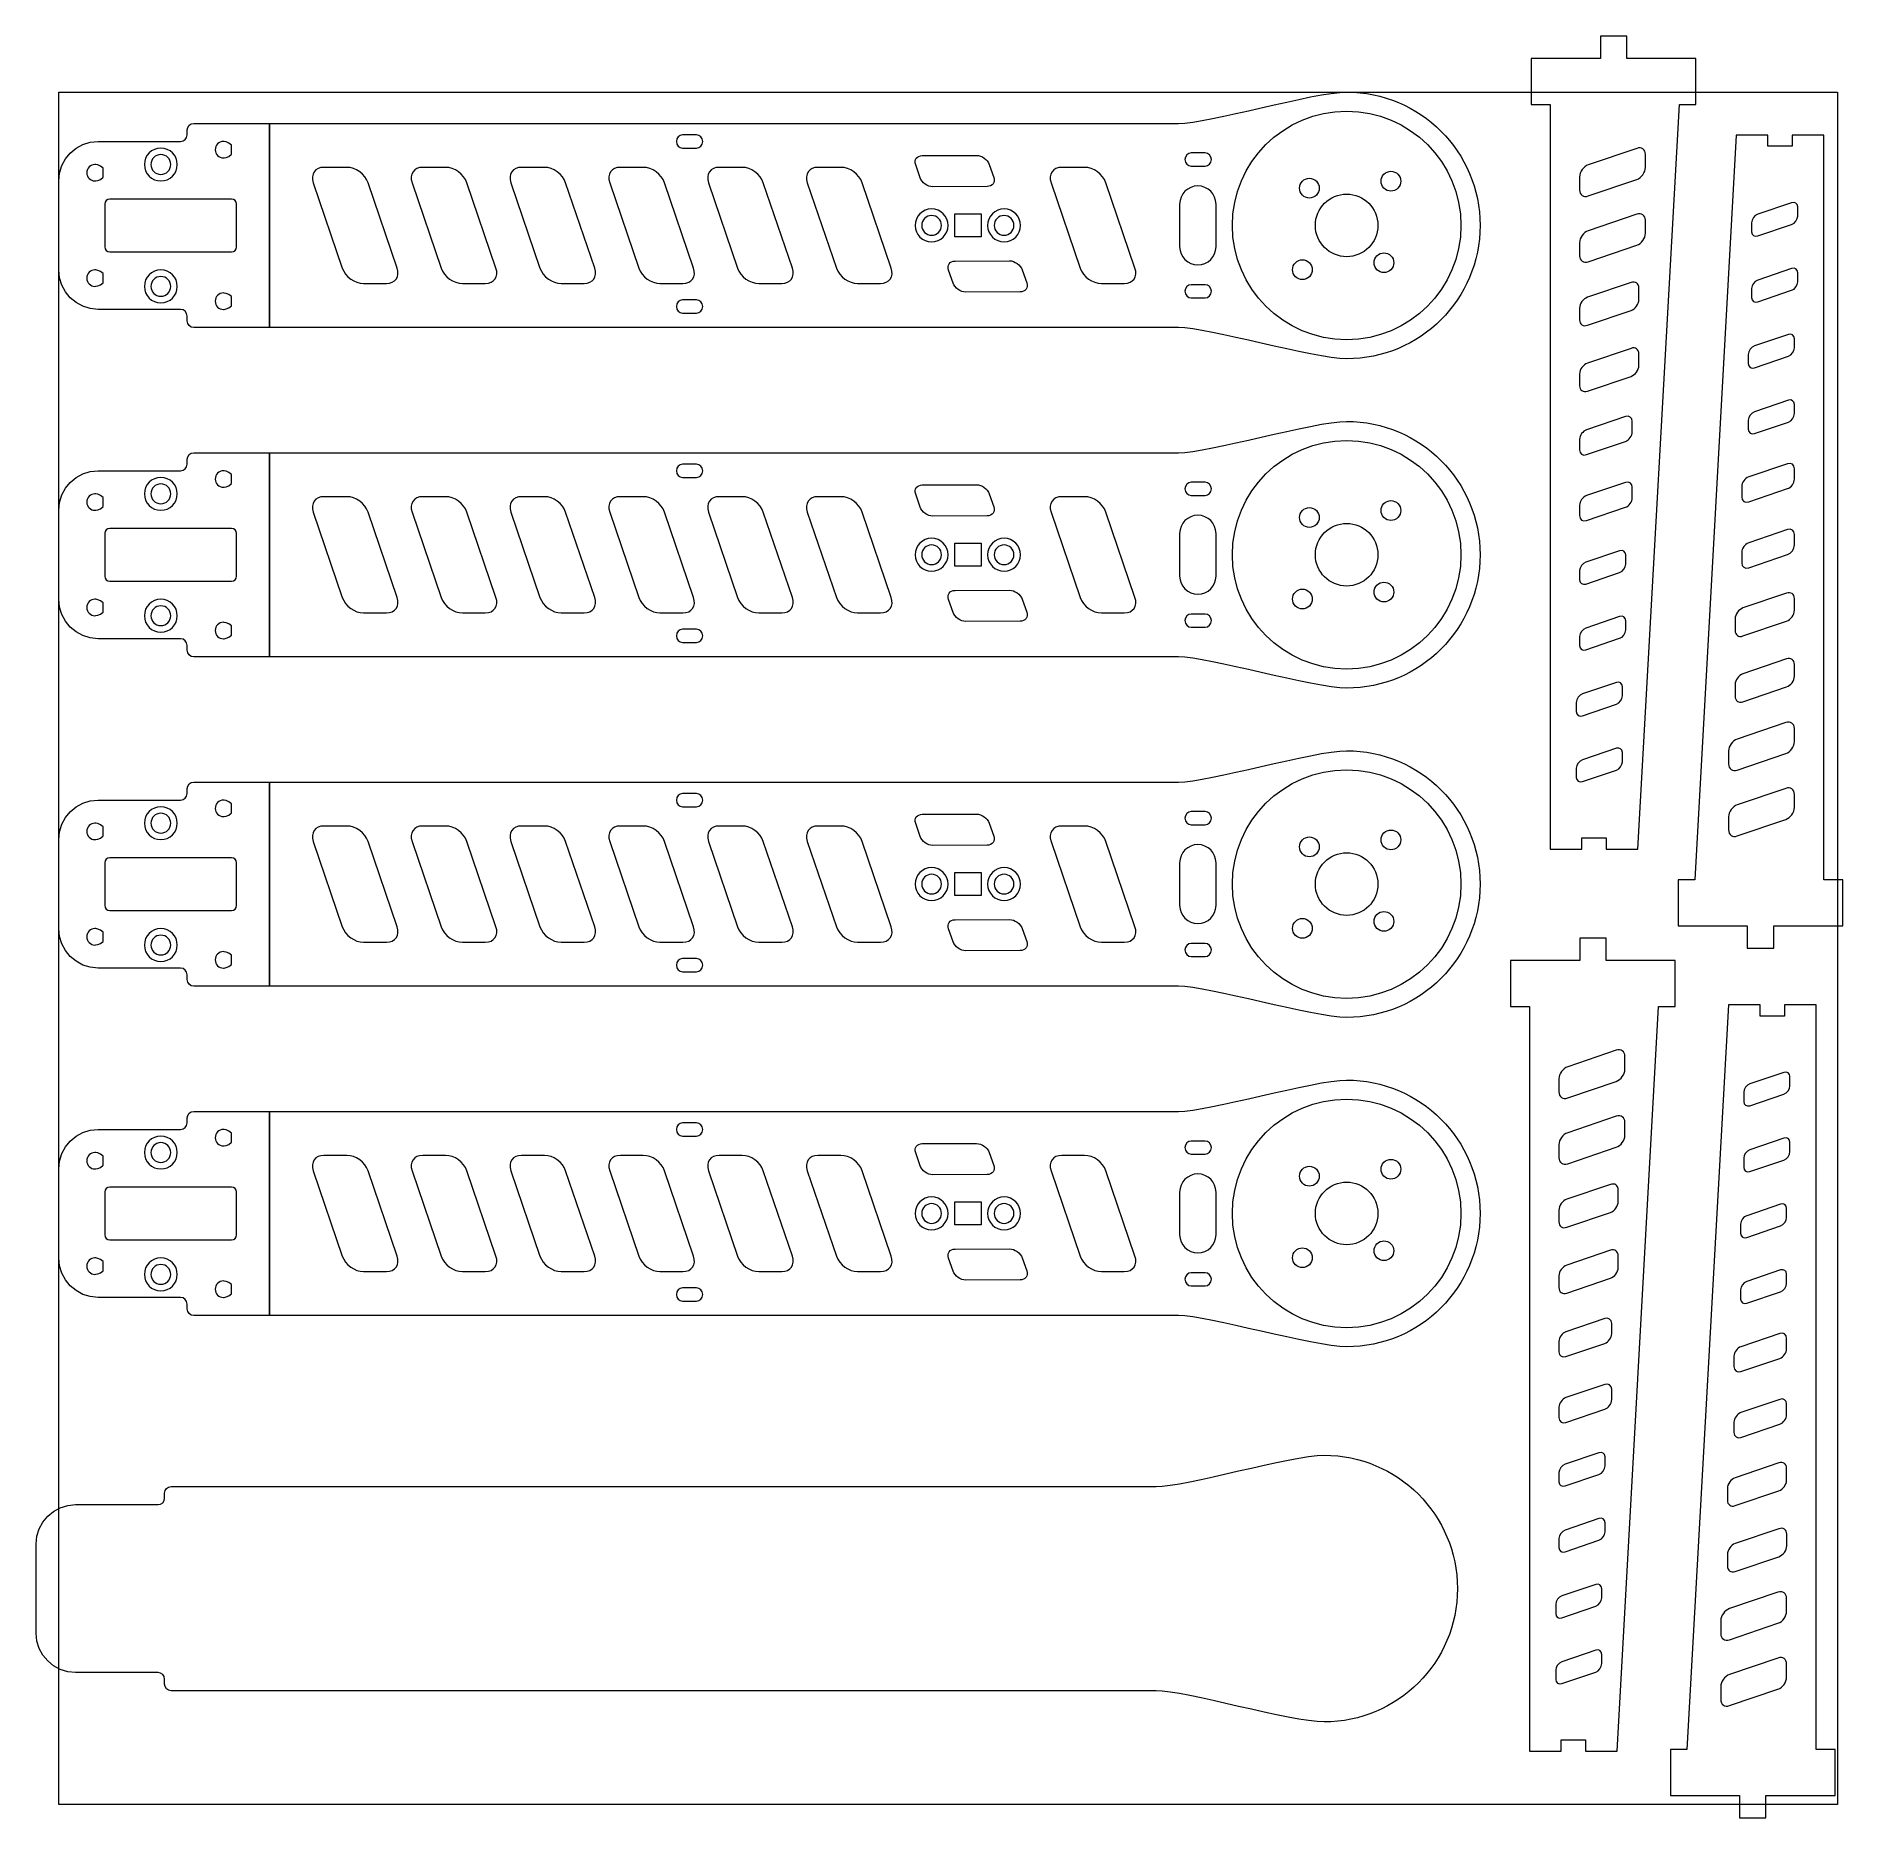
# Model space of a CAD drawing. Header units: inches. Extents: x 12 to 287, y -278 to -7.
import ezdxf

# ---------------------------------------------------------------- set-up
doc = ezdxf.new("R2010")
doc.units = ezdxf.units.IN
doc.header["$MEASUREMENT"] = 0
doc.layers.add('Layer 1', color=7, linetype='Continuous')

# ---------------------------------------------------------------- blocks, each defined once
blk = doc.blocks.new('block 2')
at = {"layer": 'Layer 1', "color": 7, "lineweight": 9, "true_color": 0xffffff}
blk.add_open_spline([(39.53, -47.71), (39.53, -47.02), (40.09, -46.46), (40.78, -46.46), (40.78, -46.46), (41.47, -46.46), (42.03, -47.02), (42.03, -47.71), (42.03, -47.71), (42.03, -48.4), (41.47, -48.96), (40.78, -48.96), (40.78, -48.96), (40.09, -48.96), (39.53, -48.4), (39.53, -47.71)], degree=3, knots=[0, 0, 0, 0, 1, 1, 1, 2, 2, 2, 3, 3, 3, 4, 4, 4, 5, 5, 5, 5], dxfattribs=at)
blk = doc.blocks.new('block 3')
at = {"layer": 'Layer 1', "color": 7, "lineweight": 9, "true_color": 0xffffff}
for points in [[(40.78, -46.46), (40.78, -46.46)], [(40.78, -48.96), (40.78, -48.96)]]:
    blk.add_lwpolyline(points, dxfattribs=at)
blk = doc.blocks.new('block 4')
at = {"layer": 'Layer 1', "color": 7, "lineweight": 9, "true_color": 0xffffff}
for points in [[(39.58, -47.71), (39.58, -47.71)], [(42.03, -47.71), (42.03, -47.71)]]:
    blk.add_lwpolyline(points, dxfattribs=at)
blk = doc.blocks.new('block 5')
at = {"layer": 'Layer 1', "color": 7, "lineweight": 9, "true_color": 0xffffff}
blk.add_open_spline([(39.53, -24.71), (39.53, -24.02), (40.09, -23.46), (40.78, -23.46), (40.78, -23.46), (41.47, -23.46), (42.03, -24.02), (42.03, -24.71), (42.03, -24.71), (42.03, -25.4), (41.47, -25.96), (40.78, -25.96), (40.78, -25.96), (40.09, -25.96), (39.53, -25.4), (39.53, -24.71)], degree=3, knots=[0, 0, 0, 0, 1, 1, 1, 2, 2, 2, 3, 3, 3, 4, 4, 4, 5, 5, 5, 5], dxfattribs=at)
blk = doc.blocks.new('block 6')
at = {"layer": 'Layer 1', "color": 7, "lineweight": 9, "true_color": 0xffffff}
for points in [[(40.78, -23.46), (40.78, -23.46)], [(40.78, -25.96), (40.78, -25.96)]]:
    blk.add_lwpolyline(points, dxfattribs=at)
blk = doc.blocks.new('block 7')
at = {"layer": 'Layer 1', "color": 7, "lineweight": 9, "true_color": 0xffffff}
for points in [[(39.53, -24.71), (39.53, -24.71)], [(42.03, -24.71), (42.03, -24.71)]]:
    blk.add_lwpolyline(points, dxfattribs=at)
blk = doc.blocks.new('block 8')
at = {"layer": 'Layer 1', "color": 7, "lineweight": 9, "true_color": 0xffffff}
blk.add_open_spline([(20.03, -44.21), (20.03, -43.52), (20.59, -42.96), (21.28, -42.96), (21.28, -42.96), (21.97, -42.96), (22.53, -43.52), (22.53, -44.21), (22.53, -44.21), (22.53, -44.9), (21.97, -45.46), (21.28, -45.46), (21.28, -45.46), (20.59, -45.46), (20.03, -44.9), (20.03, -44.21)], degree=3, knots=[0, 0, 0, 0, 1, 1, 1, 2, 2, 2, 3, 3, 3, 4, 4, 4, 5, 5, 5, 5], dxfattribs=at)
blk = doc.blocks.new('block 9')
at = {"layer": 'Layer 1', "color": 7, "lineweight": 9, "true_color": 0xffffff}
for points in [[(21.28, -42.96), (21.28, -42.96)], [(21.28, -45.46), (21.28, -45.46)]]:
    blk.add_lwpolyline(points, dxfattribs=at)
blk = doc.blocks.new('block 10')
at = {"layer": 'Layer 1', "color": 7, "lineweight": 9, "true_color": 0xffffff}
for points in [[(20.03, -44.21), (20.03, -44.21)], [(22.53, -44.21), (22.53, -44.21)]]:
    blk.add_lwpolyline(points, dxfattribs=at)
blk = doc.blocks.new('block 11')
at = {"layer": 'Layer 1', "color": 7, "lineweight": 9, "true_color": 0xffffff}
blk.add_open_spline([(20.03, -28.21), (20.03, -27.52), (20.59, -26.96), (21.28, -26.96), (21.28, -26.96), (21.97, -26.96), (22.53, -27.52), (22.53, -28.21), (22.53, -28.21), (22.53, -28.9), (21.97, -29.46), (21.28, -29.46), (21.28, -29.46), (20.59, -29.46), (20.03, -28.9), (20.03, -28.21)], degree=3, knots=[0, 0, 0, 0, 1, 1, 1, 2, 2, 2, 3, 3, 3, 4, 4, 4, 5, 5, 5, 5], dxfattribs=at)
blk = doc.blocks.new('block 12')
at = {"layer": 'Layer 1', "color": 7, "lineweight": 9, "true_color": 0xffffff}
for points in [[(21.28, -26.96), (21.28, -26.96)], [(21.28, -29.46), (21.28, -29.46)]]:
    blk.add_lwpolyline(points, dxfattribs=at)
blk = doc.blocks.new('block 13')
at = {"layer": 'Layer 1', "color": 7, "lineweight": 9, "true_color": 0xffffff}
for points in [[(20.03, -28.21), (20.03, -28.21)], [(22.53, -28.21), (22.53, -28.21)]]:
    blk.add_lwpolyline(points, dxfattribs=at)
blk = doc.blocks.new('block 14')
at = {"layer": 'Layer 1', "color": 7, "lineweight": 9, "true_color": 0xffffff}
blk.add_lwpolyline([(36.28, -20.71), (47.78, -20.71), (47.78, -51.71), (36.28, -51.71), (35.89, -51.63), (35.57, -51.42), (35.36, -51.1), (35.28, -50.71), (35.28, -49.96), (35.2, -49.57), (34.99, -49.25), (34.67, -49.04), (34.28, -48.96), (21.78, -48.96), (20.57, -48.84), (19.45, -48.49), (18.43, -47.93), (17.54, -47.2), (16.81, -46.31), (16.25, -45.29), (15.9, -44.17), (15.78, -42.96), (15.78, -29.46), (15.9, -28.25), (16.25, -27.13), (16.81, -26.11), (17.54, -25.22), (18.43, -24.49), (19.45, -23.93), (20.57, -23.58), (21.78, -23.46), (34.28, -23.46), (34.67, -23.38), (34.99, -23.17), (35.2, -22.85), (35.28, -22.46), (35.28, -21.71), (35.36, -21.32), (35.57, -21), (35.89, -20.79), (36.28, -20.71)], dxfattribs=at)
blk = doc.blocks.new('block 15')
at = {"layer": 'Layer 1', "color": 7, "lineweight": 9, "true_color": 0xffffff}
blk.add_open_spline([(193.93, -36.21), (193.93, -45.79), (201.7, -53.56), (211.28, -53.56), (220.86, -53.56), (228.63, -45.79), (228.63, -36.21), (228.63, -26.63), (220.86, -18.86), (211.28, -18.86), (201.7, -18.86), (193.93, -26.63), (193.93, -36.21)], degree=3, knots=[0, 0, 0, 0, 1, 1, 1, 2, 2, 2, 3, 3, 3, 4, 4, 4, 4], dxfattribs=at)
blk = doc.blocks.new('block 17')
at = {"layer": 'Layer 1', "color": 7, "lineweight": 9, "true_color": 0xffffff}
blk.add_open_spline([(211.28, -40.96), (213.9, -40.96), (216.03, -38.83), (216.03, -36.21), (216.03, -33.59), (213.9, -31.46), (211.28, -31.46), (208.66, -31.46), (206.53, -33.59), (206.53, -36.21), (206.53, -38.83), (208.66, -40.96), (211.28, -40.96)], degree=3, knots=[0, 0, 0, 0, 1, 1, 1, 2, 2, 2, 3, 3, 3, 4, 4, 4, 4], dxfattribs=at)
blk = doc.blocks.new('block 16')
at = {"layer": 'Layer 1', "color": 179, "lineweight": 13, "true_color": 0x231f20}
for points in [[(206.68, -31.61), (207.27, -31.03), (207.27, -30.08), (206.68, -29.49), (206.1, -28.91), (205.15, -28.91), (204.56, -29.49), (203.98, -30.08), (203.98, -31.03), (204.56, -31.61), (205.15, -32.2), (206.1, -32.2), (206.68, -31.61)], [(216.94, -30.55), (217.52, -31.14), (218.47, -31.14), (219.06, -30.55), (219.64, -29.97), (219.64, -29.02), (219.06, -28.43), (218.47, -27.85), (217.52, -27.85), (216.94, -28.43), (216.35, -29.02), (216.35, -29.97), (216.94, -30.55)], [(218, -42.93), (218.58, -42.34), (218.58, -41.39), (218, -40.81), (217.41, -40.22), (216.46, -40.22), (215.88, -40.81), (215.29, -41.39), (215.29, -42.34), (215.88, -42.93), (216.46, -43.51), (217.41, -43.51), (218, -42.93)], [(203.5, -43.99), (204.09, -44.57), (205.04, -44.57), (205.62, -43.99), (206.21, -43.4), (206.21, -42.45), (205.62, -41.87), (205.04, -41.28), (204.09, -41.28), (203.5, -41.87), (202.92, -42.45), (202.92, -43.4), (203.5, -43.99)]]:
    blk.add_open_spline(points, degree=3, knots=[0, 0, 0, 0, 1, 1, 1, 2, 2, 2, 3, 3, 3, 4, 4, 4, 4], dxfattribs=at)
at = {"layer": 'Layer 1'}
blk.add_blockref('block 17', (0, 0), dxfattribs=at)
blk = doc.blocks.new('block 18')
at = {"layer": 'Layer 1', "color": 7, "lineweight": 9, "true_color": 0xffffff}
blk.add_open_spline([(39.53, -147.71), (39.53, -147.02), (40.09, -146.46), (40.78, -146.46), (40.78, -146.46), (41.47, -146.46), (42.03, -147.02), (42.03, -147.71), (42.03, -147.71), (42.03, -148.4), (41.47, -148.96), (40.78, -148.96), (40.78, -148.96), (40.09, -148.96), (39.53, -148.4), (39.53, -147.71)], degree=3, knots=[0, 0, 0, 0, 1, 1, 1, 2, 2, 2, 3, 3, 3, 4, 4, 4, 5, 5, 5, 5], dxfattribs=at)
blk = doc.blocks.new('block 19')
at = {"layer": 'Layer 1', "color": 7, "lineweight": 9, "true_color": 0xffffff}
for points in [[(40.78, -146.46), (40.78, -146.46)], [(40.78, -148.96), (40.78, -148.96)]]:
    blk.add_lwpolyline(points, dxfattribs=at)
blk = doc.blocks.new('block 20')
at = {"layer": 'Layer 1', "color": 7, "lineweight": 9, "true_color": 0xffffff}
for points in [[(39.58, -147.71), (39.58, -147.71)], [(42.03, -147.71), (42.03, -147.71)]]:
    blk.add_lwpolyline(points, dxfattribs=at)
blk = doc.blocks.new('block 21')
at = {"layer": 'Layer 1', "color": 7, "lineweight": 9, "true_color": 0xffffff}
blk.add_open_spline([(39.53, -124.71), (39.53, -124.02), (40.09, -123.46), (40.78, -123.46), (40.78, -123.46), (41.47, -123.46), (42.03, -124.02), (42.03, -124.71), (42.03, -124.71), (42.03, -125.4), (41.47, -125.96), (40.78, -125.96), (40.78, -125.96), (40.09, -125.96), (39.53, -125.4), (39.53, -124.71)], degree=3, knots=[0, 0, 0, 0, 1, 1, 1, 2, 2, 2, 3, 3, 3, 4, 4, 4, 5, 5, 5, 5], dxfattribs=at)
blk = doc.blocks.new('block 22')
at = {"layer": 'Layer 1', "color": 7, "lineweight": 9, "true_color": 0xffffff}
for points in [[(40.78, -123.46), (40.78, -123.46)], [(40.78, -125.96), (40.78, -125.96)]]:
    blk.add_lwpolyline(points, dxfattribs=at)
blk = doc.blocks.new('block 23')
at = {"layer": 'Layer 1', "color": 7, "lineweight": 9, "true_color": 0xffffff}
for points in [[(39.53, -124.71), (39.53, -124.71)], [(42.03, -124.71), (42.03, -124.71)]]:
    blk.add_lwpolyline(points, dxfattribs=at)
blk = doc.blocks.new('block 24')
at = {"layer": 'Layer 1', "color": 7, "lineweight": 9, "true_color": 0xffffff}
blk.add_open_spline([(20.03, -144.21), (20.03, -143.52), (20.59, -142.96), (21.28, -142.96), (21.28, -142.96), (21.97, -142.96), (22.53, -143.52), (22.53, -144.21), (22.53, -144.21), (22.53, -144.9), (21.97, -145.46), (21.28, -145.46), (21.28, -145.46), (20.59, -145.46), (20.03, -144.9), (20.03, -144.21)], degree=3, knots=[0, 0, 0, 0, 1, 1, 1, 2, 2, 2, 3, 3, 3, 4, 4, 4, 5, 5, 5, 5], dxfattribs=at)
blk = doc.blocks.new('block 25')
at = {"layer": 'Layer 1', "color": 7, "lineweight": 9, "true_color": 0xffffff}
for points in [[(21.28, -142.96), (21.28, -142.96)], [(21.28, -145.46), (21.28, -145.46)]]:
    blk.add_lwpolyline(points, dxfattribs=at)
blk = doc.blocks.new('block 26')
at = {"layer": 'Layer 1', "color": 7, "lineweight": 9, "true_color": 0xffffff}
for points in [[(20.03, -144.21), (20.03, -144.21)], [(22.53, -144.21), (22.53, -144.21)]]:
    blk.add_lwpolyline(points, dxfattribs=at)
blk = doc.blocks.new('block 27')
at = {"layer": 'Layer 1', "color": 7, "lineweight": 9, "true_color": 0xffffff}
blk.add_open_spline([(20.03, -128.21), (20.03, -127.52), (20.59, -126.96), (21.28, -126.96), (21.28, -126.96), (21.97, -126.96), (22.53, -127.52), (22.53, -128.21), (22.53, -128.21), (22.53, -128.9), (21.97, -129.46), (21.28, -129.46), (21.28, -129.46), (20.59, -129.46), (20.03, -128.9), (20.03, -128.21)], degree=3, knots=[0, 0, 0, 0, 1, 1, 1, 2, 2, 2, 3, 3, 3, 4, 4, 4, 5, 5, 5, 5], dxfattribs=at)
blk = doc.blocks.new('block 28')
at = {"layer": 'Layer 1', "color": 7, "lineweight": 9, "true_color": 0xffffff}
for points in [[(21.28, -126.96), (21.28, -126.96)], [(21.28, -129.46), (21.28, -129.46)]]:
    blk.add_lwpolyline(points, dxfattribs=at)
blk = doc.blocks.new('block 29')
at = {"layer": 'Layer 1', "color": 7, "lineweight": 9, "true_color": 0xffffff}
for points in [[(20.03, -128.21), (20.03, -128.21)], [(22.53, -128.21), (22.53, -128.21)]]:
    blk.add_lwpolyline(points, dxfattribs=at)
blk = doc.blocks.new('block 30')
at = {"layer": 'Layer 1', "color": 7, "lineweight": 9, "true_color": 0xffffff}
blk.add_lwpolyline([(36.28, -120.71), (47.78, -120.71), (47.78, -151.71), (36.28, -151.71), (35.89, -151.63), (35.57, -151.42), (35.36, -151.1), (35.28, -150.71), (35.28, -149.96), (35.2, -149.57), (34.99, -149.25), (34.67, -149.04), (34.28, -148.96), (21.78, -148.96), (20.57, -148.84), (19.45, -148.49), (18.43, -147.93), (17.54, -147.2), (16.81, -146.31), (16.25, -145.29), (15.9, -144.17), (15.78, -142.96), (15.78, -129.46), (15.9, -128.25), (16.25, -127.13), (16.81, -126.11), (17.54, -125.22), (18.43, -124.49), (19.45, -123.93), (20.57, -123.58), (21.78, -123.46), (34.28, -123.46), (34.67, -123.38), (34.99, -123.17), (35.2, -122.85), (35.28, -122.46), (35.28, -121.71), (35.36, -121.32), (35.57, -121), (35.89, -120.79), (36.28, -120.71)], dxfattribs=at)
blk = doc.blocks.new('block 31')
at = {"layer": 'Layer 1', "color": 7, "lineweight": 9, "true_color": 0xffffff}
blk.add_open_spline([(193.93, -136.21), (193.93, -145.79), (201.7, -153.56), (211.28, -153.56), (220.86, -153.56), (228.63, -145.79), (228.63, -136.21), (228.63, -126.63), (220.86, -118.86), (211.28, -118.86), (201.7, -118.86), (193.93, -126.63), (193.93, -136.21)], degree=3, knots=[0, 0, 0, 0, 1, 1, 1, 2, 2, 2, 3, 3, 3, 4, 4, 4, 4], dxfattribs=at)
blk = doc.blocks.new('block 33')
at = {"layer": 'Layer 1', "color": 7, "lineweight": 9, "true_color": 0xffffff}
blk.add_open_spline([(211.28, -140.96), (213.9, -140.96), (216.03, -138.83), (216.03, -136.21), (216.03, -133.59), (213.9, -131.46), (211.28, -131.46), (208.66, -131.46), (206.53, -133.59), (206.53, -136.21), (206.53, -138.83), (208.66, -140.96), (211.28, -140.96)], degree=3, knots=[0, 0, 0, 0, 1, 1, 1, 2, 2, 2, 3, 3, 3, 4, 4, 4, 4], dxfattribs=at)
blk = doc.blocks.new('block 32')
at = {"layer": 'Layer 1', "color": 179, "lineweight": 13, "true_color": 0x231f20}
for points in [[(216.94, -130.55), (217.52, -131.14), (218.47, -131.14), (219.06, -130.55), (219.64, -129.97), (219.64, -129.02), (219.06, -128.43), (218.47, -127.85), (217.52, -127.85), (216.94, -128.43), (216.35, -129.02), (216.35, -129.97), (216.94, -130.55)], [(206.68, -131.61), (207.27, -131.03), (207.27, -130.08), (206.68, -129.49), (206.1, -128.91), (205.15, -128.91), (204.56, -129.49), (203.98, -130.08), (203.98, -131.03), (204.56, -131.61), (205.15, -132.2), (206.1, -132.2), (206.68, -131.61)], [(203.5, -143.99), (204.09, -144.57), (205.04, -144.57), (205.62, -143.99), (206.21, -143.4), (206.21, -142.45), (205.62, -141.87), (205.04, -141.28), (204.09, -141.28), (203.5, -141.87), (202.92, -142.45), (202.92, -143.4), (203.5, -143.99)], [(218, -142.93), (218.58, -142.34), (218.58, -141.39), (218, -140.81), (217.41, -140.22), (216.46, -140.22), (215.88, -140.81), (215.29, -141.39), (215.29, -142.34), (215.88, -142.93), (216.46, -143.51), (217.41, -143.51), (218, -142.93)]]:
    blk.add_open_spline(points, degree=3, knots=[0, 0, 0, 0, 1, 1, 1, 2, 2, 2, 3, 3, 3, 4, 4, 4, 4], dxfattribs=at)
at = {"layer": 'Layer 1'}
blk.add_blockref('block 33', (0, 0), dxfattribs=at)
blk = doc.blocks.new('block 34')
at = {"layer": 'Layer 1', "color": 7, "lineweight": 9, "true_color": 0xffffff}
blk.add_open_spline([(39.53, -97.71), (39.53, -97.02), (40.09, -96.46), (40.78, -96.46), (40.78, -96.46), (41.47, -96.46), (42.03, -97.02), (42.03, -97.71), (42.03, -97.71), (42.03, -98.4), (41.47, -98.96), (40.78, -98.96), (40.78, -98.96), (40.09, -98.96), (39.53, -98.4), (39.53, -97.71)], degree=3, knots=[0, 0, 0, 0, 1, 1, 1, 2, 2, 2, 3, 3, 3, 4, 4, 4, 5, 5, 5, 5], dxfattribs=at)
blk = doc.blocks.new('block 35')
at = {"layer": 'Layer 1', "color": 7, "lineweight": 9, "true_color": 0xffffff}
for points in [[(40.78, -96.46), (40.78, -96.46)], [(40.78, -98.96), (40.78, -98.96)]]:
    blk.add_lwpolyline(points, dxfattribs=at)
blk = doc.blocks.new('block 36')
at = {"layer": 'Layer 1', "color": 7, "lineweight": 9, "true_color": 0xffffff}
for points in [[(39.58, -97.71), (39.58, -97.71)], [(42.03, -97.71), (42.03, -97.71)]]:
    blk.add_lwpolyline(points, dxfattribs=at)
blk = doc.blocks.new('block 37')
at = {"layer": 'Layer 1', "color": 7, "lineweight": 9, "true_color": 0xffffff}
blk.add_open_spline([(39.53, -74.71), (39.53, -74.02), (40.09, -73.46), (40.78, -73.46), (40.78, -73.46), (41.47, -73.46), (42.03, -74.02), (42.03, -74.71), (42.03, -74.71), (42.03, -75.4), (41.47, -75.96), (40.78, -75.96), (40.78, -75.96), (40.09, -75.96), (39.53, -75.4), (39.53, -74.71)], degree=3, knots=[0, 0, 0, 0, 1, 1, 1, 2, 2, 2, 3, 3, 3, 4, 4, 4, 5, 5, 5, 5], dxfattribs=at)
blk = doc.blocks.new('block 38')
at = {"layer": 'Layer 1', "color": 7, "lineweight": 9, "true_color": 0xffffff}
for points in [[(40.78, -73.46), (40.78, -73.46)], [(40.78, -75.96), (40.78, -75.96)]]:
    blk.add_lwpolyline(points, dxfattribs=at)
blk = doc.blocks.new('block 39')
at = {"layer": 'Layer 1', "color": 7, "lineweight": 9, "true_color": 0xffffff}
for points in [[(39.53, -74.71), (39.53, -74.71)], [(42.03, -74.71), (42.03, -74.71)]]:
    blk.add_lwpolyline(points, dxfattribs=at)
blk = doc.blocks.new('block 40')
at = {"layer": 'Layer 1', "color": 7, "lineweight": 9, "true_color": 0xffffff}
blk.add_open_spline([(20.03, -94.21), (20.03, -93.52), (20.59, -92.96), (21.28, -92.96), (21.28, -92.96), (21.97, -92.96), (22.53, -93.52), (22.53, -94.21), (22.53, -94.21), (22.53, -94.9), (21.97, -95.46), (21.28, -95.46), (21.28, -95.46), (20.59, -95.46), (20.03, -94.9), (20.03, -94.21)], degree=3, knots=[0, 0, 0, 0, 1, 1, 1, 2, 2, 2, 3, 3, 3, 4, 4, 4, 5, 5, 5, 5], dxfattribs=at)
blk = doc.blocks.new('block 41')
at = {"layer": 'Layer 1', "color": 7, "lineweight": 9, "true_color": 0xffffff}
for points in [[(21.28, -92.96), (21.28, -92.96)], [(21.28, -95.46), (21.28, -95.46)]]:
    blk.add_lwpolyline(points, dxfattribs=at)
blk = doc.blocks.new('block 42')
at = {"layer": 'Layer 1', "color": 7, "lineweight": 9, "true_color": 0xffffff}
for points in [[(20.03, -94.21), (20.03, -94.21)], [(22.53, -94.21), (22.53, -94.21)]]:
    blk.add_lwpolyline(points, dxfattribs=at)
blk = doc.blocks.new('block 43')
at = {"layer": 'Layer 1', "color": 7, "lineweight": 9, "true_color": 0xffffff}
blk.add_open_spline([(20.03, -78.21), (20.03, -77.52), (20.59, -76.96), (21.28, -76.96), (21.28, -76.96), (21.97, -76.96), (22.53, -77.52), (22.53, -78.21), (22.53, -78.21), (22.53, -78.9), (21.97, -79.46), (21.28, -79.46), (21.28, -79.46), (20.59, -79.46), (20.03, -78.9), (20.03, -78.21)], degree=3, knots=[0, 0, 0, 0, 1, 1, 1, 2, 2, 2, 3, 3, 3, 4, 4, 4, 5, 5, 5, 5], dxfattribs=at)
blk = doc.blocks.new('block 44')
at = {"layer": 'Layer 1', "color": 7, "lineweight": 9, "true_color": 0xffffff}
for points in [[(21.28, -76.96), (21.28, -76.96)], [(21.28, -79.46), (21.28, -79.46)]]:
    blk.add_lwpolyline(points, dxfattribs=at)
blk = doc.blocks.new('block 45')
at = {"layer": 'Layer 1', "color": 7, "lineweight": 9, "true_color": 0xffffff}
for points in [[(20.03, -78.21), (20.03, -78.21)], [(22.53, -78.21), (22.53, -78.21)]]:
    blk.add_lwpolyline(points, dxfattribs=at)
blk = doc.blocks.new('block 46')
at = {"layer": 'Layer 1', "color": 7, "lineweight": 9, "true_color": 0xffffff}
blk.add_lwpolyline([(36.28, -70.71), (47.78, -70.71), (47.78, -101.71), (36.28, -101.71), (35.89, -101.63), (35.57, -101.42), (35.36, -101.1), (35.28, -100.71), (35.28, -99.96), (35.2, -99.57), (34.99, -99.25), (34.67, -99.04), (34.28, -98.96), (21.78, -98.96), (20.57, -98.84), (19.45, -98.49), (18.43, -97.93), (17.54, -97.2), (16.81, -96.31), (16.25, -95.29), (15.9, -94.17), (15.78, -92.96), (15.78, -79.46), (15.9, -78.25), (16.25, -77.13), (16.81, -76.11), (17.54, -75.22), (18.43, -74.49), (19.45, -73.93), (20.57, -73.58), (21.78, -73.46), (34.28, -73.46), (34.67, -73.38), (34.99, -73.17), (35.2, -72.85), (35.28, -72.46), (35.28, -71.71), (35.36, -71.32), (35.57, -71), (35.89, -70.79), (36.28, -70.71)], dxfattribs=at)
blk = doc.blocks.new('block 47')
at = {"layer": 'Layer 1', "color": 7, "lineweight": 9, "true_color": 0xffffff}
blk.add_open_spline([(193.93, -86.21), (193.93, -95.79), (201.7, -103.56), (211.28, -103.56), (220.86, -103.56), (228.63, -95.79), (228.63, -86.21), (228.63, -76.63), (220.86, -68.86), (211.28, -68.86), (201.7, -68.86), (193.93, -76.63), (193.93, -86.21)], degree=3, knots=[0, 0, 0, 0, 1, 1, 1, 2, 2, 2, 3, 3, 3, 4, 4, 4, 4], dxfattribs=at)
blk = doc.blocks.new('block 49')
at = {"layer": 'Layer 1', "color": 7, "lineweight": 9, "true_color": 0xffffff}
blk.add_open_spline([(211.28, -90.96), (213.9, -90.96), (216.03, -88.83), (216.03, -86.21), (216.03, -83.59), (213.9, -81.46), (211.28, -81.46), (208.66, -81.46), (206.53, -83.59), (206.53, -86.21), (206.53, -88.83), (208.66, -90.96), (211.28, -90.96)], degree=3, knots=[0, 0, 0, 0, 1, 1, 1, 2, 2, 2, 3, 3, 3, 4, 4, 4, 4], dxfattribs=at)
blk = doc.blocks.new('block 48')
at = {"layer": 'Layer 1', "color": 179, "lineweight": 13, "true_color": 0x231f20}
for points in [[(206.68, -81.61), (207.27, -81.03), (207.27, -80.08), (206.68, -79.49), (206.1, -78.91), (205.15, -78.91), (204.56, -79.49), (203.98, -80.08), (203.98, -81.03), (204.56, -81.61), (205.15, -82.2), (206.1, -82.2), (206.68, -81.61)], [(216.94, -80.55), (217.52, -81.14), (218.47, -81.14), (219.06, -80.55), (219.64, -79.97), (219.64, -79.02), (219.06, -78.43), (218.47, -77.85), (217.52, -77.85), (216.94, -78.43), (216.35, -79.02), (216.35, -79.97), (216.94, -80.55)], [(218, -92.93), (218.58, -92.34), (218.58, -91.39), (218, -90.81), (217.41, -90.22), (216.46, -90.22), (215.88, -90.81), (215.29, -91.39), (215.29, -92.34), (215.88, -92.93), (216.46, -93.51), (217.41, -93.51), (218, -92.93)], [(203.5, -93.99), (204.09, -94.57), (205.04, -94.57), (205.62, -93.99), (206.21, -93.4), (206.21, -92.45), (205.62, -91.87), (205.04, -91.28), (204.09, -91.28), (203.5, -91.87), (202.92, -92.45), (202.92, -93.4), (203.5, -93.99)]]:
    blk.add_open_spline(points, degree=3, knots=[0, 0, 0, 0, 1, 1, 1, 2, 2, 2, 3, 3, 3, 4, 4, 4, 4], dxfattribs=at)
at = {"layer": 'Layer 1'}
blk.add_blockref('block 49', (0, 0), dxfattribs=at)
blk = doc.blocks.new('block 50')
at = {"layer": 'Layer 1', "color": 7, "lineweight": 9, "true_color": 0xffffff}
blk.add_open_spline([(39.53, -197.71), (39.53, -197.02), (40.09, -196.46), (40.78, -196.46), (40.78, -196.46), (41.47, -196.46), (42.03, -197.02), (42.03, -197.71), (42.03, -197.71), (42.03, -198.4), (41.47, -198.96), (40.78, -198.96), (40.78, -198.96), (40.09, -198.96), (39.53, -198.4), (39.53, -197.71)], degree=3, knots=[0, 0, 0, 0, 1, 1, 1, 2, 2, 2, 3, 3, 3, 4, 4, 4, 5, 5, 5, 5], dxfattribs=at)
blk = doc.blocks.new('block 51')
at = {"layer": 'Layer 1', "color": 7, "lineweight": 9, "true_color": 0xffffff}
for points in [[(40.78, -196.46), (40.78, -196.46)], [(40.78, -198.96), (40.78, -198.96)]]:
    blk.add_lwpolyline(points, dxfattribs=at)
blk = doc.blocks.new('block 52')
at = {"layer": 'Layer 1', "color": 7, "lineweight": 9, "true_color": 0xffffff}
for points in [[(39.58, -197.71), (39.58, -197.71)], [(42.03, -197.71), (42.03, -197.71)]]:
    blk.add_lwpolyline(points, dxfattribs=at)
blk = doc.blocks.new('block 53')
at = {"layer": 'Layer 1', "color": 7, "lineweight": 9, "true_color": 0xffffff}
blk.add_open_spline([(39.53, -174.71), (39.53, -174.02), (40.09, -173.46), (40.78, -173.46), (40.78, -173.46), (41.47, -173.46), (42.03, -174.02), (42.03, -174.71), (42.03, -174.71), (42.03, -175.4), (41.47, -175.96), (40.78, -175.96), (40.78, -175.96), (40.09, -175.96), (39.53, -175.4), (39.53, -174.71)], degree=3, knots=[0, 0, 0, 0, 1, 1, 1, 2, 2, 2, 3, 3, 3, 4, 4, 4, 5, 5, 5, 5], dxfattribs=at)
blk = doc.blocks.new('block 54')
at = {"layer": 'Layer 1', "color": 7, "lineweight": 9, "true_color": 0xffffff}
for points in [[(40.78, -173.46), (40.78, -173.46)], [(40.78, -175.96), (40.78, -175.96)]]:
    blk.add_lwpolyline(points, dxfattribs=at)
blk = doc.blocks.new('block 55')
at = {"layer": 'Layer 1', "color": 7, "lineweight": 9, "true_color": 0xffffff}
for points in [[(39.53, -174.71), (39.53, -174.71)], [(42.03, -174.71), (42.03, -174.71)]]:
    blk.add_lwpolyline(points, dxfattribs=at)
blk = doc.blocks.new('block 56')
at = {"layer": 'Layer 1', "color": 7, "lineweight": 9, "true_color": 0xffffff}
blk.add_open_spline([(20.03, -194.21), (20.03, -193.52), (20.59, -192.96), (21.28, -192.96), (21.28, -192.96), (21.97, -192.96), (22.53, -193.52), (22.53, -194.21), (22.53, -194.21), (22.53, -194.9), (21.97, -195.46), (21.28, -195.46), (21.28, -195.46), (20.59, -195.46), (20.03, -194.9), (20.03, -194.21)], degree=3, knots=[0, 0, 0, 0, 1, 1, 1, 2, 2, 2, 3, 3, 3, 4, 4, 4, 5, 5, 5, 5], dxfattribs=at)
blk = doc.blocks.new('block 57')
at = {"layer": 'Layer 1', "color": 7, "lineweight": 9, "true_color": 0xffffff}
for points in [[(21.28, -192.96), (21.28, -192.96)], [(21.28, -195.46), (21.28, -195.46)]]:
    blk.add_lwpolyline(points, dxfattribs=at)
blk = doc.blocks.new('block 58')
at = {"layer": 'Layer 1', "color": 7, "lineweight": 9, "true_color": 0xffffff}
for points in [[(20.03, -194.21), (20.03, -194.21)], [(22.53, -194.21), (22.53, -194.21)]]:
    blk.add_lwpolyline(points, dxfattribs=at)
blk = doc.blocks.new('block 59')
at = {"layer": 'Layer 1', "color": 7, "lineweight": 9, "true_color": 0xffffff}
blk.add_open_spline([(20.03, -178.21), (20.03, -177.52), (20.59, -176.96), (21.28, -176.96), (21.28, -176.96), (21.97, -176.96), (22.53, -177.52), (22.53, -178.21), (22.53, -178.21), (22.53, -178.9), (21.97, -179.46), (21.28, -179.46), (21.28, -179.46), (20.59, -179.46), (20.03, -178.9), (20.03, -178.21)], degree=3, knots=[0, 0, 0, 0, 1, 1, 1, 2, 2, 2, 3, 3, 3, 4, 4, 4, 5, 5, 5, 5], dxfattribs=at)
blk = doc.blocks.new('block 60')
at = {"layer": 'Layer 1', "color": 7, "lineweight": 9, "true_color": 0xffffff}
for points in [[(21.28, -176.96), (21.28, -176.96)], [(21.28, -179.46), (21.28, -179.46)]]:
    blk.add_lwpolyline(points, dxfattribs=at)
blk = doc.blocks.new('block 61')
at = {"layer": 'Layer 1', "color": 7, "lineweight": 9, "true_color": 0xffffff}
for points in [[(20.03, -178.21), (20.03, -178.21)], [(22.53, -178.21), (22.53, -178.21)]]:
    blk.add_lwpolyline(points, dxfattribs=at)
blk = doc.blocks.new('block 62')
at = {"layer": 'Layer 1', "color": 7, "lineweight": 9, "true_color": 0xffffff}
blk.add_lwpolyline([(36.28, -170.71), (47.78, -170.71), (47.78, -201.71), (36.28, -201.71), (35.89, -201.63), (35.57, -201.42), (35.36, -201.1), (35.28, -200.71), (35.28, -199.96), (35.2, -199.57), (34.99, -199.25), (34.67, -199.04), (34.28, -198.96), (21.78, -198.96), (20.57, -198.84), (19.45, -198.49), (18.43, -197.93), (17.54, -197.2), (16.81, -196.31), (16.25, -195.29), (15.9, -194.17), (15.78, -192.96), (15.78, -179.46), (15.9, -178.25), (16.25, -177.13), (16.81, -176.11), (17.54, -175.22), (18.43, -174.49), (19.45, -173.93), (20.57, -173.58), (21.78, -173.46), (34.28, -173.46), (34.67, -173.38), (34.99, -173.17), (35.2, -172.85), (35.28, -172.46), (35.28, -171.71), (35.36, -171.32), (35.57, -171), (35.89, -170.79), (36.28, -170.71)], dxfattribs=at)
blk = doc.blocks.new('block 63')
at = {"layer": 'Layer 1', "color": 7, "lineweight": 9, "true_color": 0xffffff}
blk.add_open_spline([(193.93, -186.21), (193.93, -195.79), (201.7, -203.56), (211.28, -203.56), (220.86, -203.56), (228.63, -195.79), (228.63, -186.21), (228.63, -176.63), (220.86, -168.86), (211.28, -168.86), (201.7, -168.86), (193.93, -176.63), (193.93, -186.21)], degree=3, knots=[0, 0, 0, 0, 1, 1, 1, 2, 2, 2, 3, 3, 3, 4, 4, 4, 4], dxfattribs=at)
blk = doc.blocks.new('block 65')
at = {"layer": 'Layer 1', "color": 7, "lineweight": 9, "true_color": 0xffffff}
blk.add_open_spline([(211.28, -190.96), (213.9, -190.96), (216.03, -188.83), (216.03, -186.21), (216.03, -183.59), (213.9, -181.46), (211.28, -181.46), (208.66, -181.46), (206.53, -183.59), (206.53, -186.21), (206.53, -188.83), (208.66, -190.96), (211.28, -190.96)], degree=3, knots=[0, 0, 0, 0, 1, 1, 1, 2, 2, 2, 3, 3, 3, 4, 4, 4, 4], dxfattribs=at)
blk = doc.blocks.new('block 64')
at = {"layer": 'Layer 1', "color": 179, "lineweight": 13, "true_color": 0x231f20}
for points in [[(216.94, -180.55), (217.52, -181.14), (218.47, -181.14), (219.06, -180.55), (219.64, -179.97), (219.64, -179.02), (219.06, -178.43), (218.47, -177.85), (217.52, -177.85), (216.94, -178.43), (216.35, -179.02), (216.35, -179.97), (216.94, -180.55)], [(206.68, -181.61), (207.27, -181.03), (207.27, -180.08), (206.68, -179.49), (206.1, -178.91), (205.15, -178.91), (204.56, -179.49), (203.98, -180.08), (203.98, -181.03), (204.56, -181.61), (205.15, -182.2), (206.1, -182.2), (206.68, -181.61)], [(203.5, -193.99), (204.09, -194.57), (205.04, -194.57), (205.62, -193.99), (206.21, -193.4), (206.21, -192.45), (205.62, -191.87), (205.04, -191.28), (204.09, -191.28), (203.5, -191.87), (202.92, -192.45), (202.92, -193.4), (203.5, -193.99)], [(218, -192.93), (218.58, -192.34), (218.58, -191.39), (218, -190.81), (217.41, -190.22), (216.46, -190.22), (215.88, -190.81), (215.29, -191.39), (215.29, -192.34), (215.88, -192.93), (216.46, -193.51), (217.41, -193.51), (218, -192.93)]]:
    blk.add_open_spline(points, degree=3, knots=[0, 0, 0, 0, 1, 1, 1, 2, 2, 2, 3, 3, 3, 4, 4, 4, 4], dxfattribs=at)
at = {"layer": 'Layer 1'}
blk.add_blockref('block 65', (0, 0), dxfattribs=at)
blk = doc.blocks.new('block 66')
at = {"layer": 'Layer 1', "color": 7, "lineweight": 9, "true_color": 0xffffff}
blk.add_lwpolyline([(253.79, -10.86), (253.79, -7.47), (249.79, -7.47), (249.79, -10.86), (239.29, -10.86), (239.29, -17.86), (242.16, -17.86), (242.16, -130.88), (247, -130.88), (247, -129.2), (250.67, -129.2), (250.67, -130.88), (255.5, -130.88), (261.78, -17.86), (264.29, -17.86), (264.29, -10.86), (253.79, -10.86)], dxfattribs=at)
for points in [[(255.32, -24.51), (256.05, -24.26), (256.64, -24.67), (256.64, -25.43), (256.64, -25.43), (256.64, -27.4), (256.64, -27.4), (256.64, -28.16), (256.05, -28.98), (255.32, -29.23), (255.32, -29.23), (247.96, -31.73), (247.96, -31.73), (247.23, -31.98), (246.64, -31.57), (246.64, -30.8), (246.64, -30.8), (246.64, -28.84), (246.64, -28.84), (246.64, -28.08), (247.23, -27.26), (247.96, -27.01), (247.96, -27.01), (255.32, -24.51), (255.32, -24.51)], [(255.32, -34.51), (256.05, -34.26), (256.64, -34.67), (256.64, -35.43), (256.64, -35.43), (256.64, -37.4), (256.64, -37.4), (256.64, -38.16), (256.05, -38.98), (255.32, -39.23), (255.32, -39.23), (247.96, -41.73), (247.96, -41.73), (247.23, -41.98), (246.64, -41.57), (246.64, -40.8), (246.64, -40.8), (246.64, -38.84), (246.64, -38.84), (246.64, -38.08), (247.23, -37.26), (247.96, -37.01), (247.96, -37.01), (255.32, -34.51), (255.32, -34.51)], [(254.45, -44.87), (255.11, -44.64), (255.64, -45.02), (255.64, -45.7), (255.64, -45.7), (255.64, -47.47), (255.64, -47.47), (255.64, -48.16), (255.11, -48.89), (254.45, -49.12), (254.45, -49.12), (247.83, -51.37), (247.83, -51.37), (247.17, -51.59), (246.64, -51.22), (246.64, -50.54), (246.64, -50.54), (246.64, -48.77), (246.64, -48.77), (246.64, -48.08), (247.17, -47.35), (247.83, -47.12), (247.83, -47.12), (254.45, -44.87), (254.45, -44.87)], [(254.45, -54.87), (255.11, -54.64), (255.64, -55.02), (255.64, -55.7), (255.64, -55.7), (255.64, -57.47), (255.64, -57.47), (255.64, -58.16), (255.11, -58.89), (254.45, -59.12), (254.45, -59.12), (247.83, -61.37), (247.83, -61.37), (247.17, -61.59), (246.64, -61.22), (246.64, -60.54), (246.64, -60.54), (246.64, -58.77), (246.64, -58.77), (246.64, -58.08), (247.17, -57.35), (247.83, -57.12), (247.83, -57.12), (254.45, -54.87), (254.45, -54.87)], [(253.59, -65.23), (254.17, -65.03), (254.64, -65.36), (254.64, -65.97), (254.64, -65.97), (254.64, -67.54), (254.64, -67.54), (254.64, -68.15), (254.17, -68.81), (253.59, -69), (253.59, -69), (247.7, -71.01), (247.7, -71.01), (247.12, -71.21), (246.64, -70.88), (246.64, -70.27), (246.64, -70.27), (246.64, -68.69), (246.64, -68.69), (246.64, -68.09), (247.12, -67.43), (247.7, -67.23), (247.7, -67.23), (253.59, -65.23), (253.59, -65.23)], [(253.59, -75.23), (254.17, -75.03), (254.64, -75.36), (254.64, -75.97), (254.64, -75.97), (254.64, -77.54), (254.64, -77.54), (254.64, -78.15), (254.17, -78.81), (253.59, -79), (253.59, -79), (247.7, -81.01), (247.7, -81.01), (247.12, -81.21), (246.64, -80.88), (246.64, -80.27), (246.64, -80.27), (246.64, -78.69), (246.64, -78.69), (246.64, -78.09), (247.12, -77.43), (247.7, -77.23), (247.7, -77.23), (253.59, -75.23), (253.59, -75.23)], [(252.72, -85.59), (253.23, -85.42), (253.64, -85.71), (253.64, -86.24), (253.64, -86.24), (253.64, -87.62), (253.64, -87.62), (253.64, -88.15), (253.23, -88.72), (252.72, -88.89), (252.72, -88.89), (247.57, -90.65), (247.57, -90.65), (247.06, -90.82), (246.64, -90.53), (246.64, -90), (246.64, -90), (246.64, -88.62), (246.64, -88.62), (246.64, -88.09), (247.06, -87.52), (247.57, -87.34), (247.57, -87.34), (252.72, -85.59), (252.72, -85.59)], [(252.72, -95.59), (253.23, -95.42), (253.64, -95.71), (253.64, -96.24), (253.64, -96.24), (253.64, -97.62), (253.64, -97.62), (253.64, -98.15), (253.23, -98.72), (252.72, -98.89), (252.72, -98.89), (247.57, -100.65), (247.57, -100.65), (247.06, -100.82), (246.64, -100.53), (246.64, -100), (246.64, -100), (246.64, -98.62), (246.64, -98.62), (246.64, -98.09), (247.06, -97.52), (247.57, -97.34), (247.57, -97.34), (252.72, -95.59), (252.72, -95.59)], [(252.22, -105.59), (252.73, -105.42), (253.14, -105.71), (253.14, -106.24), (253.14, -106.24), (253.14, -107.62), (253.14, -107.62), (253.14, -108.15), (252.73, -108.72), (252.22, -108.89), (252.22, -108.89), (247.07, -110.65), (247.07, -110.65), (246.56, -110.82), (246.14, -110.53), (246.14, -110), (246.14, -110), (246.14, -108.62), (246.14, -108.62), (246.14, -108.09), (246.56, -107.52), (247.07, -107.34), (247.07, -107.34), (252.22, -105.59), (252.22, -105.59)], [(252.22, -115.59), (252.73, -115.42), (253.14, -115.71), (253.14, -116.24), (253.14, -116.24), (253.14, -117.62), (253.14, -117.62), (253.14, -118.15), (252.73, -118.72), (252.22, -118.89), (252.22, -118.89), (247.07, -120.65), (247.07, -120.65), (246.56, -120.82), (246.14, -120.53), (246.14, -120), (246.14, -120), (246.14, -118.62), (246.14, -118.62), (246.14, -118.09), (246.56, -117.52), (247.07, -117.34), (247.07, -117.34), (252.22, -115.59), (252.22, -115.59)]]:
    blk.add_open_spline(points, degree=3, knots=[0, 0, 0, 0, 1, 1, 1, 2, 2, 2, 3, 3, 3, 4, 4, 4, 5, 5, 5, 6, 6, 6, 7, 7, 7, 8, 8, 8, 8], dxfattribs=at)
blk = doc.blocks.new('block 67')
at = {"layer": 'Layer 1', "color": 7, "lineweight": 9, "true_color": 0xffffff}
blk.add_lwpolyline([(272.1, -142.55), (272.1, -145.93), (276.1, -145.93), (276.1, -142.55), (286.6, -142.55), (286.6, -135.55), (283.73, -135.55), (283.73, -22.52), (278.9, -22.52), (278.9, -24.2), (275.22, -24.2), (275.22, -22.52), (270.39, -22.52), (264.12, -135.55), (261.6, -135.55), (261.6, -142.55), (272.1, -142.55)], dxfattribs=at)
for points in [[(273.67, -37.81), (273.16, -37.99), (272.75, -37.7), (272.75, -37.16), (272.75, -37.16), (272.75, -35.79), (272.75, -35.79), (272.75, -35.26), (273.16, -34.68), (273.67, -34.51), (273.67, -34.51), (278.83, -32.76), (278.83, -32.76), (279.34, -32.58), (279.75, -32.87), (279.75, -33.4), (279.75, -33.4), (279.75, -34.78), (279.75, -34.78), (279.75, -35.31), (279.34, -35.89), (278.83, -36.06), (278.83, -36.06), (273.67, -37.81), (273.67, -37.81)], [(273.67, -47.81), (273.16, -47.99), (272.75, -47.7), (272.75, -47.17), (272.75, -47.17), (272.75, -45.79), (272.75, -45.79), (272.75, -45.26), (273.16, -44.68), (273.67, -44.51), (273.67, -44.51), (278.83, -42.76), (278.83, -42.76), (279.34, -42.58), (279.75, -42.87), (279.75, -43.41), (279.75, -43.41), (279.75, -44.78), (279.75, -44.78), (279.75, -45.31), (279.34, -45.89), (278.83, -46.06), (278.83, -46.06), (273.67, -47.81), (273.67, -47.81)], [(273.18, -57.81), (272.66, -57.99), (272.25, -57.7), (272.25, -57.16), (272.25, -57.16), (272.25, -55.79), (272.25, -55.79), (272.25, -55.26), (272.66, -54.68), (273.17, -54.51), (273.17, -54.51), (278.33, -52.76), (278.33, -52.76), (278.84, -52.58), (279.25, -52.87), (279.25, -53.41), (279.25, -53.41), (279.25, -54.78), (279.25, -54.78), (279.25, -55.31), (278.84, -55.89), (278.33, -56.06), (278.33, -56.06), (273.18, -57.81), (273.18, -57.81)], [(273.18, -67.81), (272.66, -67.99), (272.25, -67.7), (272.25, -67.16), (272.25, -67.16), (272.25, -65.79), (272.25, -65.79), (272.25, -65.26), (272.66, -64.68), (273.17, -64.51), (273.17, -64.51), (278.33, -62.76), (278.33, -62.76), (278.84, -62.58), (279.25, -62.87), (279.25, -63.41), (279.25, -63.41), (279.25, -64.78), (279.25, -64.78), (279.25, -65.31), (278.84, -65.89), (278.33, -66.06), (278.33, -66.06), (273.18, -67.81), (273.18, -67.81)], [(272.31, -78.17), (271.72, -78.37), (271.25, -78.04), (271.25, -77.43), (271.25, -77.43), (271.25, -75.86), (271.25, -75.86), (271.25, -75.25), (271.72, -74.6), (272.31, -74.4), (272.31, -74.4), (278.19, -72.39), (278.19, -72.39), (278.78, -72.2), (279.25, -72.53), (279.25, -73.14), (279.25, -73.14), (279.25, -74.71), (279.25, -74.71), (279.25, -75.32), (278.78, -75.97), (278.19, -76.17), (278.19, -76.17), (272.31, -78.17), (272.31, -78.17)], [(272.31, -88.17), (271.72, -88.37), (271.25, -88.04), (271.25, -87.43), (271.25, -87.43), (271.25, -85.86), (271.25, -85.86), (271.25, -85.25), (271.72, -84.6), (272.31, -84.4), (272.31, -84.4), (278.19, -82.39), (278.19, -82.39), (278.78, -82.2), (279.25, -82.53), (279.25, -83.14), (279.25, -83.14), (279.25, -84.71), (279.25, -84.71), (279.25, -85.32), (278.78, -85.97), (278.19, -86.17), (278.19, -86.17), (272.31, -88.17), (272.31, -88.17)], [(271.44, -98.54), (270.78, -98.76), (270.25, -98.39), (270.25, -97.7), (270.25, -97.7), (270.25, -95.93), (270.25, -95.93), (270.25, -95.25), (270.78, -94.51), (271.44, -94.29), (271.44, -94.29), (278.06, -92.03), (278.06, -92.03), (278.72, -91.81), (279.25, -92.18), (279.25, -92.87), (279.25, -92.87), (279.25, -94.64), (279.25, -94.64), (279.25, -95.32), (278.72, -96.06), (278.06, -96.28), (278.06, -96.28), (271.44, -98.54), (271.44, -98.54)], [(271.44, -108.54), (270.78, -108.76), (270.25, -108.39), (270.25, -107.7), (270.25, -107.7), (270.25, -105.93), (270.25, -105.93), (270.25, -105.25), (270.78, -104.51), (271.44, -104.29), (271.44, -104.29), (278.06, -102.03), (278.06, -102.03), (278.72, -101.81), (279.25, -102.18), (279.25, -102.87), (279.25, -102.87), (279.25, -104.64), (279.25, -104.64), (279.25, -105.32), (278.72, -106.06), (278.06, -106.28), (278.06, -106.28), (271.44, -108.54), (271.44, -108.54)], [(270.57, -118.9), (269.84, -119.15), (269.25, -118.73), (269.25, -117.97), (269.25, -117.97), (269.25, -116), (269.25, -116), (269.25, -115.24), (269.84, -114.43), (270.57, -114.18), (270.57, -114.18), (277.93, -111.67), (277.93, -111.67), (278.66, -111.42), (279.25, -111.84), (279.25, -112.6), (279.25, -112.6), (279.25, -114.57), (279.25, -114.57), (279.25, -115.33), (278.66, -116.14), (277.93, -116.39), (277.93, -116.39), (270.57, -118.9), (270.57, -118.9)], [(270.57, -128.9), (269.84, -129.15), (269.25, -128.73), (269.25, -127.97), (269.25, -127.97), (269.25, -126), (269.25, -126), (269.25, -125.24), (269.84, -124.43), (270.57, -124.18), (270.57, -124.18), (277.93, -121.67), (277.93, -121.67), (278.66, -121.42), (279.25, -121.84), (279.25, -122.6), (279.25, -122.6), (279.25, -124.57), (279.25, -124.57), (279.25, -125.33), (278.66, -126.14), (277.93, -126.39), (277.93, -126.39), (270.57, -128.9), (270.57, -128.9)]]:
    blk.add_open_spline(points, degree=3, knots=[0, 0, 0, 0, 1, 1, 1, 2, 2, 2, 3, 3, 3, 4, 4, 4, 5, 5, 5, 6, 6, 6, 7, 7, 7, 8, 8, 8, 8], dxfattribs=at)
blk = doc.blocks.new('block 68')
at = {"layer": 'Layer 1', "color": 7, "lineweight": 9, "true_color": 0xffffff}
blk.add_lwpolyline([(250.65, -147.79), (250.65, -144.41), (246.66, -144.41), (246.66, -147.79), (236.16, -147.79), (236.16, -154.79), (239.03, -154.79), (239.03, -267.82), (243.86, -267.82), (243.86, -266.14), (247.54, -266.14), (247.54, -267.82), (252.36, -267.82), (258.64, -154.79), (261.16, -154.79), (261.16, -147.79), (250.65, -147.79)], dxfattribs=at)
for points in [[(252.19, -161.44), (252.92, -161.19), (253.51, -161.61), (253.51, -162.37), (253.51, -162.37), (253.51, -164.34), (253.51, -164.34), (253.51, -165.1), (252.92, -165.91), (252.19, -166.16), (252.19, -166.16), (244.83, -168.67), (244.83, -168.67), (244.1, -168.92), (243.51, -168.5), (243.51, -167.74), (243.51, -167.74), (243.51, -165.77), (243.51, -165.77), (243.51, -165.01), (244.1, -164.2), (244.83, -163.95), (244.83, -163.95), (252.19, -161.44), (252.19, -161.44)], [(252.19, -171.44), (252.92, -171.2), (253.51, -171.61), (253.51, -172.37), (253.51, -172.37), (253.51, -174.34), (253.51, -174.34), (253.51, -175.1), (252.92, -175.91), (252.19, -176.16), (252.19, -176.16), (244.83, -178.67), (244.83, -178.67), (244.1, -178.92), (243.51, -178.5), (243.51, -177.74), (243.51, -177.74), (243.51, -175.77), (243.51, -175.77), (243.51, -175.01), (244.1, -174.2), (244.83, -173.95), (244.83, -173.95), (252.19, -171.44), (252.19, -171.44)], [(251.32, -181.8), (251.97, -181.58), (252.51, -181.95), (252.51, -182.64), (252.51, -182.64), (252.51, -184.41), (252.51, -184.41), (252.51, -185.09), (251.97, -185.83), (251.32, -186.05), (251.32, -186.05), (244.7, -188.31), (244.7, -188.31), (244.04, -188.53), (243.51, -188.16), (243.51, -187.47), (243.51, -187.47), (243.51, -185.7), (243.51, -185.7), (243.51, -185.02), (244.04, -184.28), (244.69, -184.06), (244.69, -184.06), (251.32, -181.8), (251.32, -181.8)], [(251.32, -191.8), (251.97, -191.58), (252.51, -191.95), (252.51, -192.64), (252.51, -192.64), (252.51, -194.41), (252.51, -194.41), (252.51, -195.09), (251.97, -195.83), (251.32, -196.05), (251.32, -196.05), (244.7, -198.31), (244.7, -198.31), (244.04, -198.53), (243.51, -198.16), (243.51, -197.47), (243.51, -197.47), (243.51, -195.7), (243.51, -195.7), (243.51, -195.02), (244.04, -194.28), (244.7, -194.06), (244.7, -194.06), (251.32, -191.8), (251.32, -191.8)], [(250.45, -202.17), (251.03, -201.97), (251.51, -202.3), (251.51, -202.91), (251.51, -202.91), (251.51, -204.48), (251.51, -204.48), (251.51, -205.09), (251.03, -205.74), (250.45, -205.94), (250.45, -205.94), (244.56, -207.95), (244.56, -207.95), (243.98, -208.14), (243.51, -207.81), (243.51, -207.2), (243.51, -207.2), (243.51, -205.63), (243.51, -205.63), (243.51, -205.02), (243.98, -204.37), (244.56, -204.17), (244.56, -204.17), (250.45, -202.17), (250.45, -202.17)], [(250.45, -212.17), (251.03, -211.97), (251.51, -212.3), (251.51, -212.91), (251.51, -212.91), (251.51, -214.48), (251.51, -214.48), (251.51, -215.09), (251.03, -215.74), (250.45, -215.94), (250.45, -215.94), (244.56, -217.95), (244.56, -217.95), (243.98, -218.14), (243.51, -217.81), (243.51, -217.2), (243.51, -217.2), (243.51, -215.63), (243.51, -215.63), (243.51, -215.02), (243.98, -214.37), (244.56, -214.17), (244.56, -214.17), (250.45, -212.17), (250.45, -212.17)], [(249.58, -222.53), (250.09, -222.35), (250.51, -222.64), (250.51, -223.18), (250.51, -223.18), (250.51, -224.55), (250.51, -224.55), (250.51, -225.08), (250.09, -225.66), (249.58, -225.83), (249.58, -225.83), (244.43, -227.58), (244.43, -227.58), (243.92, -227.76), (243.51, -227.47), (243.51, -226.94), (243.51, -226.94), (243.51, -225.56), (243.51, -225.56), (243.51, -225.03), (243.92, -224.45), (244.43, -224.28), (244.43, -224.28), (249.58, -222.53), (249.58, -222.53)], [(249.58, -232.53), (250.09, -232.35), (250.51, -232.64), (250.51, -233.18), (250.51, -233.18), (250.51, -234.55), (250.51, -234.55), (250.51, -235.08), (250.09, -235.66), (249.58, -235.83), (249.58, -235.83), (244.43, -237.58), (244.43, -237.58), (243.92, -237.76), (243.51, -237.47), (243.51, -236.94), (243.51, -236.94), (243.51, -235.56), (243.51, -235.56), (243.51, -235.03), (243.92, -234.45), (244.43, -234.28), (244.43, -234.28), (249.58, -232.53), (249.58, -232.53)], [(249.08, -242.53), (249.59, -242.35), (250.01, -242.64), (250.01, -243.18), (250.01, -243.18), (250.01, -244.55), (250.01, -244.55), (250.01, -245.08), (249.59, -245.66), (249.08, -245.83), (249.08, -245.83), (243.93, -247.58), (243.93, -247.58), (243.42, -247.76), (243.01, -247.47), (243.01, -246.94), (243.01, -246.94), (243.01, -245.56), (243.01, -245.56), (243.01, -245.03), (243.42, -244.45), (243.93, -244.28), (243.93, -244.28), (249.08, -242.53), (249.08, -242.53)], [(249.08, -252.53), (249.59, -252.35), (250.01, -252.64), (250.01, -253.18), (250.01, -253.18), (250.01, -254.55), (250.01, -254.55), (250.01, -255.08), (249.59, -255.66), (249.08, -255.83), (249.08, -255.83), (243.93, -257.58), (243.93, -257.58), (243.42, -257.76), (243.01, -257.47), (243.01, -256.94), (243.01, -256.94), (243.01, -255.56), (243.01, -255.56), (243.01, -255.03), (243.42, -254.45), (243.93, -254.28), (243.93, -254.28), (249.08, -252.53), (249.08, -252.53)]]:
    blk.add_open_spline(points, degree=3, knots=[0, 0, 0, 0, 1, 1, 1, 2, 2, 2, 3, 3, 3, 4, 4, 4, 5, 5, 5, 6, 6, 6, 7, 7, 7, 8, 8, 8, 8], dxfattribs=at)
blk = doc.blocks.new('block 69')
at = {"layer": 'Layer 1', "color": 7, "lineweight": 9, "true_color": 0xffffff}
blk.add_lwpolyline([(270.93, -274.58), (270.93, -277.97), (274.93, -277.97), (274.93, -274.58), (285.43, -274.58), (285.43, -267.58), (282.55, -267.58), (282.55, -154.56), (277.72, -154.56), (277.72, -156.24), (274.04, -156.24), (274.04, -154.56), (269.22, -154.56), (262.94, -267.58), (260.43, -267.58), (260.43, -274.58), (270.93, -274.58)], dxfattribs=at)
for points in [[(272.5, -169.85), (271.99, -170.02), (271.57, -169.73), (271.57, -169.2), (271.57, -169.2), (271.57, -167.82), (271.57, -167.82), (271.57, -167.29), (271.99, -166.72), (272.5, -166.55), (272.5, -166.55), (277.65, -164.79), (277.65, -164.79), (278.16, -164.62), (278.57, -164.91), (278.57, -165.44), (278.57, -165.44), (278.57, -166.82), (278.57, -166.82), (278.57, -167.35), (278.16, -167.92), (277.65, -168.1), (277.65, -168.1), (272.5, -169.85), (272.5, -169.85)], [(272.5, -179.85), (271.99, -180.02), (271.57, -179.73), (271.57, -179.2), (271.57, -179.2), (271.57, -177.82), (271.57, -177.82), (271.57, -177.29), (271.99, -176.72), (272.5, -176.55), (272.5, -176.55), (277.65, -174.79), (277.65, -174.79), (278.16, -174.62), (278.57, -174.91), (278.57, -175.44), (278.57, -175.44), (278.57, -176.82), (278.57, -176.82), (278.57, -177.35), (278.16, -177.92), (277.65, -178.1), (277.65, -178.1), (272.5, -179.85), (272.5, -179.85)], [(272, -189.85), (271.49, -190.02), (271.07, -189.73), (271.07, -189.2), (271.07, -189.2), (271.07, -187.82), (271.07, -187.82), (271.07, -187.29), (271.49, -186.72), (272, -186.55), (272, -186.55), (277.15, -184.79), (277.15, -184.79), (277.66, -184.62), (278.07, -184.91), (278.07, -185.44), (278.07, -185.44), (278.07, -186.82), (278.07, -186.82), (278.07, -187.35), (277.66, -187.92), (277.15, -188.1), (277.15, -188.1), (272, -189.85), (272, -189.85)], [(272, -199.85), (271.49, -200.02), (271.07, -199.73), (271.07, -199.2), (271.07, -199.2), (271.07, -197.82), (271.07, -197.82), (271.07, -197.29), (271.49, -196.72), (272, -196.55), (272, -196.55), (277.15, -194.79), (277.15, -194.79), (277.66, -194.62), (278.07, -194.91), (278.07, -195.44), (278.07, -195.44), (278.07, -196.82), (278.07, -196.82), (278.07, -197.35), (277.66, -197.92), (277.15, -198.1), (277.15, -198.1), (272, -199.85), (272, -199.85)], [(271.13, -210.21), (270.55, -210.41), (270.07, -210.08), (270.07, -209.47), (270.07, -209.47), (270.07, -207.9), (270.07, -207.9), (270.07, -207.29), (270.55, -206.63), (271.13, -206.44), (271.13, -206.44), (277.02, -204.43), (277.02, -204.43), (277.6, -204.23), (278.07, -204.56), (278.07, -205.17), (278.07, -205.17), (278.07, -206.75), (278.07, -206.75), (278.07, -207.35), (277.6, -208.01), (277.02, -208.21), (277.02, -208.21), (271.13, -210.21), (271.13, -210.21)], [(271.13, -220.21), (270.55, -220.41), (270.07, -220.08), (270.07, -219.47), (270.07, -219.47), (270.07, -217.9), (270.07, -217.9), (270.07, -217.29), (270.55, -216.63), (271.13, -216.44), (271.13, -216.44), (277.02, -214.43), (277.02, -214.43), (277.6, -214.23), (278.07, -214.57), (278.07, -215.17), (278.07, -215.17), (278.07, -216.75), (278.07, -216.75), (278.07, -217.35), (277.6, -218.01), (277.02, -218.21), (277.02, -218.21), (271.13, -220.21), (271.13, -220.21)], [(270.26, -230.57), (269.61, -230.8), (269.07, -230.42), (269.07, -229.74), (269.07, -229.74), (269.07, -227.97), (269.07, -227.97), (269.07, -227.29), (269.61, -226.55), (270.26, -226.33), (270.26, -226.33), (276.89, -224.07), (276.89, -224.07), (277.54, -223.85), (278.07, -224.22), (278.07, -224.9), (278.07, -224.9), (278.07, -226.67), (278.07, -226.67), (278.07, -227.36), (277.54, -228.09), (276.89, -228.32), (276.89, -228.32), (270.26, -230.57), (270.26, -230.57)], [(270.26, -240.57), (269.61, -240.8), (269.08, -240.42), (269.08, -239.74), (269.08, -239.74), (269.08, -237.97), (269.08, -237.97), (269.08, -237.28), (269.61, -236.55), (270.26, -236.32), (270.26, -236.32), (276.89, -234.07), (276.89, -234.07), (277.54, -233.85), (278.08, -234.22), (278.08, -234.9), (278.08, -234.9), (278.08, -236.67), (278.08, -236.67), (278.08, -237.36), (277.54, -238.09), (276.89, -238.32), (276.89, -238.32), (270.26, -240.57), (270.26, -240.57)], [(269.4, -250.93), (268.67, -251.18), (268.07, -250.77), (268.07, -250.01), (268.07, -250.01), (268.07, -248.04), (268.07, -248.04), (268.07, -247.28), (268.67, -246.46), (269.4, -246.21), (269.4, -246.21), (276.75, -243.71), (276.75, -243.71), (277.48, -243.46), (278.07, -243.88), (278.07, -244.64), (278.07, -244.64), (278.07, -246.6), (278.07, -246.6), (278.07, -247.36), (277.48, -248.18), (276.75, -248.43), (276.75, -248.43), (269.4, -250.93), (269.4, -250.93)], [(269.4, -260.93), (268.67, -261.18), (268.07, -260.77), (268.07, -260.01), (268.07, -260.01), (268.07, -258.04), (268.07, -258.04), (268.07, -257.28), (268.67, -256.46), (269.4, -256.21), (269.4, -256.21), (276.75, -253.71), (276.75, -253.71), (277.48, -253.46), (278.07, -253.88), (278.07, -254.64), (278.07, -254.64), (278.07, -256.6), (278.07, -256.6), (278.07, -257.36), (277.48, -258.18), (276.75, -258.43), (276.75, -258.43), (269.4, -260.93), (269.4, -260.93)]]:
    blk.add_open_spline(points, degree=3, knots=[0, 0, 0, 0, 1, 1, 1, 2, 2, 2, 3, 3, 3, 4, 4, 4, 5, 5, 5, 6, 6, 6, 7, 7, 7, 8, 8, 8, 8], dxfattribs=at)

msp = doc.modelspace()

# ---------------------------------------------------------------- linework, layer by layer
at = {"layer": 'Layer 1', "color": 22, "lineweight": 9, "true_color": 0xed1f24}
msp.add_lwpolyline([(285.78, -275.96), (15.78, -275.96), (15.78, -15.96), (285.78, -15.96), (285.78, -275.96)], dxfattribs=at)
at = {"layer": 'Layer 1', "color": 7, "lineweight": 9, "true_color": 0xffffff}
for points in [[(155.78, -37.96), (151.78, -37.96), (151.78, -34.46), (155.78, -34.46), (155.78, -37.96)], [(155.78, -87.96), (151.78, -87.96), (151.78, -84.46), (155.78, -84.46), (155.78, -87.96)], [(155.78, -137.96), (151.78, -137.96), (151.78, -134.46), (155.78, -134.46), (155.78, -137.96)], [(155.78, -187.96), (151.78, -187.96), (151.78, -184.46), (155.78, -184.46), (155.78, -187.96)]]:
    msp.add_lwpolyline(points, dxfattribs=at)
for points, knots in [([(211.28, -15.96), (206.32, -15.96), (190.13, -20.77), (185.78, -20.71), (185.78, -20.71), (47.78, -20.71), (47.78, -20.71), (47.78, -20.71), (47.78, -51.71), (47.78, -51.71), (47.78, -51.71), (185.78, -51.71), (185.78, -51.71), (190.13, -51.73), (206.32, -56.46), (211.28, -56.46), (222.46, -56.46), (231.53, -47.39), (231.53, -36.21), (231.53, -25.03), (222.46, -15.96), (211.28, -15.96)], [0, 0, 0, 0, 1, 1, 1, 2, 2, 2, 3, 3, 3, 4, 4, 4, 5, 5, 5, 6, 6, 6, 7, 7, 7, 7]), ([(33.78, -26.96), (33.78, -28.34), (32.66, -29.46), (31.28, -29.46), (29.9, -29.46), (28.78, -28.34), (28.78, -26.96), (28.78, -25.58), (29.9, -24.46), (31.28, -24.46), (32.66, -24.46), (33.78, -25.58), (33.78, -26.96)], [0, 0, 0, 0, 1, 1, 1, 2, 2, 2, 3, 3, 3, 4, 4, 4, 4]), ([(113.53, -23.46), (113.53, -24.01), (113.11, -24.46), (112.59, -24.46), (112.59, -24.46), (110.47, -24.46), (110.47, -24.46), (109.95, -24.46), (109.53, -24.01), (109.53, -23.46), (109.53, -23.46), (109.53, -23.46), (109.53, -23.46), (109.53, -22.91), (109.95, -22.46), (110.47, -22.46), (110.47, -22.46), (112.59, -22.46), (112.59, -22.46), (113.11, -22.46), (113.53, -22.91), (113.53, -23.46), (113.53, -23.46), (113.53, -23.46), (113.53, -23.46)], [0, 0, 0, 0, 1, 1, 1, 2, 2, 2, 3, 3, 3, 4, 4, 4, 5, 5, 5, 6, 6, 6, 7, 7, 7, 8, 8, 8, 8]), ([(32.78, -26.96), (32.78, -27.79), (32.11, -28.46), (31.28, -28.46), (30.45, -28.46), (29.78, -27.79), (29.78, -26.96), (29.78, -26.13), (30.45, -25.46), (31.28, -25.46), (32.11, -25.46), (32.78, -26.13), (32.78, -26.96)], [0, 0, 0, 0, 1, 1, 1, 2, 2, 2, 3, 3, 3, 4, 4, 4, 4]), ([(67.15, -42.7), (67.59, -43.99), (66.86, -45.03), (65.52, -45.03), (65.52, -45.03), (62.05, -45.03), (62.05, -45.03), (60.71, -45.03), (59.27, -43.99), (58.83, -42.7), (58.83, -42.7), (54.41, -29.72), (54.41, -29.72), (53.97, -28.43), (54.7, -27.39), (56.04, -27.39), (56.04, -27.39), (59.51, -27.39), (59.51, -27.39), (60.85, -27.39), (62.3, -28.43), (62.73, -29.72), (62.73, -29.72), (67.15, -42.7), (67.15, -42.7)], [0, 0, 0, 0, 1, 1, 1, 2, 2, 2, 3, 3, 3, 4, 4, 4, 5, 5, 5, 6, 6, 6, 7, 7, 7, 8, 8, 8, 8]), ([(82.15, -42.7), (82.59, -43.99), (81.86, -45.03), (80.52, -45.03), (80.52, -45.03), (77.05, -45.03), (77.05, -45.03), (75.71, -45.03), (74.27, -43.99), (73.83, -42.7), (73.83, -42.7), (69.41, -29.72), (69.41, -29.72), (68.97, -28.43), (69.7, -27.39), (71.04, -27.39), (71.04, -27.39), (74.51, -27.39), (74.51, -27.39), (75.85, -27.39), (77.3, -28.43), (77.73, -29.72), (77.73, -29.72), (82.15, -42.7), (82.15, -42.7)], [0, 0, 0, 0, 1, 1, 1, 2, 2, 2, 3, 3, 3, 4, 4, 4, 5, 5, 5, 6, 6, 6, 7, 7, 7, 8, 8, 8, 8]), ([(97.15, -42.7), (97.59, -43.99), (96.86, -45.03), (95.52, -45.03), (95.52, -45.03), (92.05, -45.03), (92.05, -45.03), (90.71, -45.03), (89.27, -43.99), (88.83, -42.7), (88.83, -42.7), (84.41, -29.72), (84.41, -29.72), (83.97, -28.43), (84.7, -27.39), (86.04, -27.39), (86.04, -27.39), (89.51, -27.39), (89.51, -27.39), (90.85, -27.39), (92.3, -28.43), (92.73, -29.72), (92.73, -29.72), (97.15, -42.7), (97.15, -42.7)], [0, 0, 0, 0, 1, 1, 1, 2, 2, 2, 3, 3, 3, 4, 4, 4, 5, 5, 5, 6, 6, 6, 7, 7, 7, 8, 8, 8, 8]), ([(112.15, -42.7), (112.59, -43.99), (111.86, -45.03), (110.52, -45.03), (110.52, -45.03), (107.05, -45.03), (107.05, -45.03), (105.71, -45.03), (104.27, -43.99), (103.83, -42.7), (103.83, -42.7), (99.41, -29.72), (99.41, -29.72), (98.97, -28.43), (99.7, -27.39), (101.04, -27.39), (101.04, -27.39), (104.51, -27.39), (104.51, -27.39), (105.85, -27.39), (107.3, -28.43), (107.73, -29.72), (107.73, -29.72), (112.15, -42.7), (112.15, -42.7)], [0, 0, 0, 0, 1, 1, 1, 2, 2, 2, 3, 3, 3, 4, 4, 4, 5, 5, 5, 6, 6, 6, 7, 7, 7, 8, 8, 8, 8]), ([(127.15, -42.7), (127.59, -43.99), (126.86, -45.03), (125.52, -45.03), (125.52, -45.03), (122.05, -45.03), (122.05, -45.03), (120.71, -45.03), (119.27, -43.99), (118.83, -42.7), (118.83, -42.7), (114.41, -29.72), (114.41, -29.72), (113.97, -28.43), (114.7, -27.39), (116.04, -27.39), (116.04, -27.39), (119.51, -27.39), (119.51, -27.39), (120.85, -27.39), (122.3, -28.43), (122.73, -29.72), (122.73, -29.72), (127.15, -42.7), (127.15, -42.7)], [0, 0, 0, 0, 1, 1, 1, 2, 2, 2, 3, 3, 3, 4, 4, 4, 5, 5, 5, 6, 6, 6, 7, 7, 7, 8, 8, 8, 8]), ([(142.15, -42.7), (142.59, -43.99), (141.86, -45.03), (140.52, -45.03), (140.52, -45.03), (137.05, -45.03), (137.05, -45.03), (135.71, -45.03), (134.27, -43.99), (133.83, -42.7), (133.83, -42.7), (129.41, -29.72), (129.41, -29.72), (128.97, -28.43), (129.7, -27.39), (131.04, -27.39), (131.04, -27.39), (134.51, -27.39), (134.51, -27.39), (135.85, -27.39), (137.3, -28.43), (137.73, -29.72), (137.73, -29.72), (142.15, -42.7), (142.15, -42.7)], [0, 0, 0, 0, 1, 1, 1, 2, 2, 2, 3, 3, 3, 4, 4, 4, 5, 5, 5, 6, 6, 6, 7, 7, 7, 8, 8, 8, 8]), ([(156.7, -30.3), (157.52, -30.3), (157.97, -29.68), (157.71, -28.92), (157.71, -28.92), (157.03, -26.96), (157.03, -26.96), (156.77, -26.2), (155.89, -25.58), (155.08, -25.59), (155.08, -25.59), (146.86, -25.61), (146.86, -25.61), (146.04, -25.62), (145.59, -26.23), (145.86, -27), (145.86, -27), (146.53, -28.96), (146.53, -28.96), (146.79, -29.72), (147.67, -30.34), (148.48, -30.33), (148.48, -30.33), (156.7, -30.3), (156.7, -30.3)], [0, 0, 0, 0, 1, 1, 1, 2, 2, 2, 3, 3, 3, 4, 4, 4, 5, 5, 5, 6, 6, 6, 7, 7, 7, 8, 8, 8, 8]), ([(179.15, -42.7), (179.59, -43.99), (178.86, -45.03), (177.52, -45.03), (177.52, -45.03), (174.05, -45.03), (174.05, -45.03), (172.71, -45.03), (171.27, -43.99), (170.83, -42.7), (170.83, -42.7), (166.41, -29.72), (166.41, -29.72), (165.97, -28.43), (166.7, -27.39), (168.04, -27.39), (168.04, -27.39), (171.51, -27.39), (171.51, -27.39), (172.85, -27.39), (174.3, -28.43), (174.73, -29.72), (174.73, -29.72), (179.15, -42.7), (179.15, -42.7)], [0, 0, 0, 0, 1, 1, 1, 2, 2, 2, 3, 3, 3, 4, 4, 4, 5, 5, 5, 6, 6, 6, 7, 7, 7, 8, 8, 8, 8]), ([(190.74, -26.21), (190.74, -26.76), (190.32, -27.21), (189.81, -27.21), (189.81, -27.21), (187.68, -27.21), (187.68, -27.21), (187.16, -27.21), (186.74, -26.76), (186.74, -26.21), (186.74, -26.21), (186.74, -26.21), (186.74, -26.21), (186.74, -25.66), (187.16, -25.21), (187.68, -25.21), (187.68, -25.21), (189.81, -25.21), (189.81, -25.21), (190.32, -25.21), (190.74, -25.66), (190.74, -26.21), (190.74, -26.21), (190.74, -26.21), (190.74, -26.21)], [0, 0, 0, 0, 1, 1, 1, 2, 2, 2, 3, 3, 3, 4, 4, 4, 5, 5, 5, 6, 6, 6, 7, 7, 7, 8, 8, 8, 8]), ([(42.78, -39.47), (42.78, -39.88), (42.44, -40.21), (42.02, -40.21), (42.02, -40.21), (23.54, -40.21), (23.54, -40.21), (23.12, -40.21), (22.78, -39.88), (22.78, -39.47), (22.78, -39.47), (22.78, -32.95), (22.78, -32.95), (22.78, -32.54), (23.12, -32.21), (23.54, -32.21), (23.54, -32.21), (42.02, -32.21), (42.02, -32.21), (42.44, -32.21), (42.78, -32.54), (42.78, -32.95), (42.78, -32.95), (42.78, -39.47), (42.78, -39.47)], [0, 0, 0, 0, 1, 1, 1, 2, 2, 2, 3, 3, 3, 4, 4, 4, 5, 5, 5, 6, 6, 6, 7, 7, 7, 8, 8, 8, 8]), ([(191.45, -39.45), (191.45, -40.97), (190.22, -42.21), (188.69, -42.21), (188.69, -42.21), (188.69, -42.21), (188.69, -42.21), (187.17, -42.21), (185.93, -40.97), (185.93, -39.45), (185.93, -39.45), (185.93, -32.97), (185.93, -32.97), (185.93, -31.45), (187.17, -30.21), (188.69, -30.21), (188.69, -30.21), (188.69, -30.21), (188.69, -30.21), (190.22, -30.21), (191.45, -31.45), (191.45, -32.97), (191.45, -32.97), (191.45, -39.45), (191.45, -39.45)], [0, 0, 0, 0, 1, 1, 1, 2, 2, 2, 3, 3, 3, 4, 4, 4, 5, 5, 5, 6, 6, 6, 7, 7, 7, 8, 8, 8, 8]), ([(150.78, -36.21), (150.78, -37.59), (149.66, -38.71), (148.28, -38.71), (146.9, -38.71), (145.78, -37.59), (145.78, -36.21), (145.78, -34.83), (146.9, -33.71), (148.28, -33.71), (149.66, -33.71), (150.78, -34.83), (150.78, -36.21)], [0, 0, 0, 0, 1, 1, 1, 2, 2, 2, 3, 3, 3, 4, 4, 4, 4]), ([(149.78, -36.21), (149.78, -37.04), (149.11, -37.71), (148.28, -37.71), (147.45, -37.71), (146.78, -37.04), (146.78, -36.21), (146.78, -35.38), (147.45, -34.71), (148.28, -34.71), (149.11, -34.71), (149.78, -35.38), (149.78, -36.21)], [0, 0, 0, 0, 1, 1, 1, 2, 2, 2, 3, 3, 3, 4, 4, 4, 4]), ([(161.78, -36.21), (161.78, -37.59), (160.66, -38.71), (159.28, -38.71), (157.9, -38.71), (156.78, -37.59), (156.78, -36.21), (156.78, -34.83), (157.9, -33.71), (159.28, -33.71), (160.66, -33.71), (161.78, -34.83), (161.78, -36.21)], [0, 0, 0, 0, 1, 1, 1, 2, 2, 2, 3, 3, 3, 4, 4, 4, 4]), ([(160.78, -36.21), (160.78, -37.04), (160.11, -37.71), (159.28, -37.71), (158.45, -37.71), (157.78, -37.04), (157.78, -36.21), (157.78, -35.38), (158.45, -34.71), (159.28, -34.71), (160.11, -34.71), (160.78, -35.38), (160.78, -36.21)], [0, 0, 0, 0, 1, 1, 1, 2, 2, 2, 3, 3, 3, 4, 4, 4, 4]), ([(33.78, -45.46), (33.78, -46.84), (32.66, -47.96), (31.28, -47.96), (29.9, -47.96), (28.78, -46.84), (28.78, -45.46), (28.78, -44.08), (29.9, -42.96), (31.28, -42.96), (32.66, -42.96), (33.78, -44.08), (33.78, -45.46)], [0, 0, 0, 0, 1, 1, 1, 2, 2, 2, 3, 3, 3, 4, 4, 4, 4]), ([(151.86, -41.61), (151.04, -41.62), (150.59, -42.24), (150.86, -43), (150.86, -43), (151.53, -44.96), (151.53, -44.96), (151.79, -45.72), (152.67, -46.34), (153.48, -46.33), (153.48, -46.33), (161.7, -46.31), (161.7, -46.31), (162.52, -46.3), (162.97, -45.68), (162.71, -44.92), (162.71, -44.92), (162.03, -42.96), (162.03, -42.96), (161.77, -42.2), (160.89, -41.58), (160.08, -41.58), (160.08, -41.58), (151.86, -41.61), (151.86, -41.61)], [0, 0, 0, 0, 1, 1, 1, 2, 2, 2, 3, 3, 3, 4, 4, 4, 5, 5, 5, 6, 6, 6, 7, 7, 7, 8, 8, 8, 8]), ([(32.78, -45.46), (32.78, -46.29), (32.11, -46.96), (31.28, -46.96), (30.45, -46.96), (29.78, -46.29), (29.78, -45.46), (29.78, -44.63), (30.45, -43.96), (31.28, -43.96), (32.11, -43.96), (32.78, -44.63), (32.78, -45.46)], [0, 0, 0, 0, 1, 1, 1, 2, 2, 2, 3, 3, 3, 4, 4, 4, 4]), ([(190.74, -46.21), (190.74, -46.76), (190.32, -47.21), (189.81, -47.21), (189.81, -47.21), (187.68, -47.21), (187.68, -47.21), (187.16, -47.21), (186.74, -46.76), (186.74, -46.21), (186.74, -46.21), (186.74, -46.21), (186.74, -46.21), (186.74, -45.66), (187.16, -45.21), (187.68, -45.21), (187.68, -45.21), (189.81, -45.21), (189.81, -45.21), (190.32, -45.21), (190.74, -45.66), (190.74, -46.21), (190.74, -46.21), (190.74, -46.21), (190.74, -46.21)], [0, 0, 0, 0, 1, 1, 1, 2, 2, 2, 3, 3, 3, 4, 4, 4, 5, 5, 5, 6, 6, 6, 7, 7, 7, 8, 8, 8, 8]), ([(113.53, -48.51), (113.53, -49.06), (113.11, -49.51), (112.59, -49.51), (112.59, -49.51), (110.47, -49.51), (110.47, -49.51), (109.95, -49.51), (109.53, -49.06), (109.53, -48.51), (109.53, -48.51), (109.53, -48.51), (109.53, -48.51), (109.53, -47.95), (109.95, -47.51), (110.47, -47.51), (110.47, -47.51), (112.59, -47.51), (112.59, -47.51), (113.11, -47.51), (113.53, -47.95), (113.53, -48.51), (113.53, -48.51), (113.53, -48.51), (113.53, -48.51)], [0, 0, 0, 0, 1, 1, 1, 2, 2, 2, 3, 3, 3, 4, 4, 4, 5, 5, 5, 6, 6, 6, 7, 7, 7, 8, 8, 8, 8]), ([(211.28, -65.96), (206.32, -65.96), (190.13, -70.77), (185.78, -70.71), (185.78, -70.71), (47.78, -70.71), (47.78, -70.71), (47.78, -70.71), (47.78, -101.71), (47.78, -101.71), (47.78, -101.71), (185.78, -101.71), (185.78, -101.71), (190.13, -101.73), (206.32, -106.46), (211.28, -106.46), (222.46, -106.46), (231.53, -97.39), (231.53, -86.21), (231.53, -75.03), (222.46, -65.96), (211.28, -65.96)], [0, 0, 0, 0, 1, 1, 1, 2, 2, 2, 3, 3, 3, 4, 4, 4, 5, 5, 5, 6, 6, 6, 7, 7, 7, 7]), ([(113.53, -73.46), (113.53, -74.01), (113.11, -74.46), (112.59, -74.46), (112.59, -74.46), (110.47, -74.46), (110.47, -74.46), (109.95, -74.46), (109.53, -74.01), (109.53, -73.46), (109.53, -73.46), (109.53, -73.46), (109.53, -73.46), (109.53, -72.91), (109.95, -72.46), (110.47, -72.46), (110.47, -72.46), (112.59, -72.46), (112.59, -72.46), (113.11, -72.46), (113.53, -72.91), (113.53, -73.46), (113.53, -73.46), (113.53, -73.46), (113.53, -73.46)], [0, 0, 0, 0, 1, 1, 1, 2, 2, 2, 3, 3, 3, 4, 4, 4, 5, 5, 5, 6, 6, 6, 7, 7, 7, 8, 8, 8, 8]), ([(33.78, -76.96), (33.78, -78.34), (32.66, -79.46), (31.28, -79.46), (29.9, -79.46), (28.78, -78.34), (28.78, -76.96), (28.78, -75.58), (29.9, -74.46), (31.28, -74.46), (32.66, -74.46), (33.78, -75.58), (33.78, -76.96)], [0, 0, 0, 0, 1, 1, 1, 2, 2, 2, 3, 3, 3, 4, 4, 4, 4]), ([(32.78, -76.96), (32.78, -77.79), (32.11, -78.46), (31.28, -78.46), (30.45, -78.46), (29.78, -77.79), (29.78, -76.96), (29.78, -76.13), (30.45, -75.46), (31.28, -75.46), (32.11, -75.46), (32.78, -76.13), (32.78, -76.96)], [0, 0, 0, 0, 1, 1, 1, 2, 2, 2, 3, 3, 3, 4, 4, 4, 4]), ([(156.7, -80.31), (157.52, -80.3), (157.97, -79.68), (157.71, -78.92), (157.71, -78.92), (157.03, -76.96), (157.03, -76.96), (156.77, -76.2), (155.89, -75.58), (155.08, -75.59), (155.08, -75.59), (146.86, -75.61), (146.86, -75.61), (146.04, -75.62), (145.59, -76.23), (145.86, -77), (145.86, -77), (146.53, -78.96), (146.53, -78.96), (146.79, -79.72), (147.67, -80.34), (148.48, -80.33), (148.48, -80.33), (156.7, -80.31), (156.7, -80.31)], [0, 0, 0, 0, 1, 1, 1, 2, 2, 2, 3, 3, 3, 4, 4, 4, 5, 5, 5, 6, 6, 6, 7, 7, 7, 8, 8, 8, 8]), ([(190.74, -76.21), (190.74, -76.76), (190.32, -77.21), (189.81, -77.21), (189.81, -77.21), (187.68, -77.21), (187.68, -77.21), (187.16, -77.21), (186.74, -76.76), (186.74, -76.21), (186.74, -76.21), (186.74, -76.21), (186.74, -76.21), (186.74, -75.66), (187.16, -75.21), (187.68, -75.21), (187.68, -75.21), (189.81, -75.21), (189.81, -75.21), (190.32, -75.21), (190.74, -75.66), (190.74, -76.21), (190.74, -76.21), (190.74, -76.21), (190.74, -76.21)], [0, 0, 0, 0, 1, 1, 1, 2, 2, 2, 3, 3, 3, 4, 4, 4, 5, 5, 5, 6, 6, 6, 7, 7, 7, 8, 8, 8, 8]), ([(67.15, -92.7), (67.59, -93.99), (66.86, -95.03), (65.52, -95.03), (65.52, -95.03), (62.05, -95.03), (62.05, -95.03), (60.71, -95.03), (59.27, -93.99), (58.83, -92.7), (58.83, -92.7), (54.41, -79.72), (54.41, -79.72), (53.97, -78.43), (54.7, -77.39), (56.04, -77.39), (56.04, -77.39), (59.51, -77.39), (59.51, -77.39), (60.85, -77.39), (62.3, -78.43), (62.73, -79.72), (62.73, -79.72), (67.15, -92.7), (67.15, -92.7)], [0, 0, 0, 0, 1, 1, 1, 2, 2, 2, 3, 3, 3, 4, 4, 4, 5, 5, 5, 6, 6, 6, 7, 7, 7, 8, 8, 8, 8]), ([(82.15, -92.7), (82.59, -93.99), (81.86, -95.03), (80.52, -95.03), (80.52, -95.03), (77.05, -95.03), (77.05, -95.03), (75.71, -95.03), (74.27, -93.99), (73.83, -92.7), (73.83, -92.7), (69.41, -79.72), (69.41, -79.72), (68.97, -78.43), (69.7, -77.39), (71.04, -77.39), (71.04, -77.39), (74.51, -77.39), (74.51, -77.39), (75.85, -77.39), (77.3, -78.43), (77.73, -79.72), (77.73, -79.72), (82.15, -92.7), (82.15, -92.7)], [0, 0, 0, 0, 1, 1, 1, 2, 2, 2, 3, 3, 3, 4, 4, 4, 5, 5, 5, 6, 6, 6, 7, 7, 7, 8, 8, 8, 8]), ([(97.15, -92.7), (97.59, -93.99), (96.86, -95.03), (95.52, -95.03), (95.52, -95.03), (92.05, -95.03), (92.05, -95.03), (90.71, -95.03), (89.27, -93.99), (88.83, -92.7), (88.83, -92.7), (84.41, -79.72), (84.41, -79.72), (83.97, -78.43), (84.7, -77.39), (86.04, -77.39), (86.04, -77.39), (89.51, -77.39), (89.51, -77.39), (90.85, -77.39), (92.3, -78.43), (92.73, -79.72), (92.73, -79.72), (97.15, -92.7), (97.15, -92.7)], [0, 0, 0, 0, 1, 1, 1, 2, 2, 2, 3, 3, 3, 4, 4, 4, 5, 5, 5, 6, 6, 6, 7, 7, 7, 8, 8, 8, 8]), ([(112.15, -92.7), (112.59, -93.99), (111.86, -95.03), (110.52, -95.03), (110.52, -95.03), (107.05, -95.03), (107.05, -95.03), (105.71, -95.03), (104.27, -93.99), (103.83, -92.7), (103.83, -92.7), (99.41, -79.72), (99.41, -79.72), (98.97, -78.43), (99.7, -77.39), (101.04, -77.39), (101.04, -77.39), (104.51, -77.39), (104.51, -77.39), (105.85, -77.39), (107.3, -78.43), (107.73, -79.72), (107.73, -79.72), (112.15, -92.7), (112.15, -92.7)], [0, 0, 0, 0, 1, 1, 1, 2, 2, 2, 3, 3, 3, 4, 4, 4, 5, 5, 5, 6, 6, 6, 7, 7, 7, 8, 8, 8, 8]), ([(127.15, -92.7), (127.59, -93.99), (126.86, -95.03), (125.52, -95.03), (125.52, -95.03), (122.05, -95.03), (122.05, -95.03), (120.71, -95.03), (119.27, -93.99), (118.83, -92.7), (118.83, -92.7), (114.41, -79.72), (114.41, -79.72), (113.97, -78.43), (114.7, -77.39), (116.04, -77.39), (116.04, -77.39), (119.51, -77.39), (119.51, -77.39), (120.85, -77.39), (122.3, -78.43), (122.73, -79.72), (122.73, -79.72), (127.15, -92.7), (127.15, -92.7)], [0, 0, 0, 0, 1, 1, 1, 2, 2, 2, 3, 3, 3, 4, 4, 4, 5, 5, 5, 6, 6, 6, 7, 7, 7, 8, 8, 8, 8]), ([(142.15, -92.7), (142.59, -93.99), (141.86, -95.03), (140.52, -95.03), (140.52, -95.03), (137.05, -95.03), (137.05, -95.03), (135.71, -95.03), (134.27, -93.99), (133.83, -92.7), (133.83, -92.7), (129.41, -79.72), (129.41, -79.72), (128.97, -78.43), (129.7, -77.39), (131.04, -77.39), (131.04, -77.39), (134.51, -77.39), (134.51, -77.39), (135.85, -77.39), (137.3, -78.43), (137.73, -79.72), (137.73, -79.72), (142.15, -92.7), (142.15, -92.7)], [0, 0, 0, 0, 1, 1, 1, 2, 2, 2, 3, 3, 3, 4, 4, 4, 5, 5, 5, 6, 6, 6, 7, 7, 7, 8, 8, 8, 8]), ([(179.15, -92.7), (179.59, -93.99), (178.86, -95.03), (177.52, -95.03), (177.52, -95.03), (174.05, -95.03), (174.05, -95.03), (172.71, -95.03), (171.27, -93.99), (170.83, -92.7), (170.83, -92.7), (166.41, -79.72), (166.41, -79.72), (165.97, -78.43), (166.7, -77.39), (168.04, -77.39), (168.04, -77.39), (171.51, -77.39), (171.51, -77.39), (172.85, -77.39), (174.3, -78.43), (174.73, -79.72), (174.73, -79.72), (179.15, -92.7), (179.15, -92.7)], [0, 0, 0, 0, 1, 1, 1, 2, 2, 2, 3, 3, 3, 4, 4, 4, 5, 5, 5, 6, 6, 6, 7, 7, 7, 8, 8, 8, 8]), ([(42.78, -89.47), (42.78, -89.88), (42.44, -90.21), (42.02, -90.21), (42.02, -90.21), (23.54, -90.21), (23.54, -90.21), (23.12, -90.21), (22.78, -89.88), (22.78, -89.47), (22.78, -89.47), (22.78, -82.95), (22.78, -82.95), (22.78, -82.54), (23.12, -82.21), (23.54, -82.21), (23.54, -82.21), (42.02, -82.21), (42.02, -82.21), (42.44, -82.21), (42.78, -82.54), (42.78, -82.95), (42.78, -82.95), (42.78, -89.47), (42.78, -89.47)], [0, 0, 0, 0, 1, 1, 1, 2, 2, 2, 3, 3, 3, 4, 4, 4, 5, 5, 5, 6, 6, 6, 7, 7, 7, 8, 8, 8, 8]), ([(191.45, -89.45), (191.45, -90.97), (190.22, -92.21), (188.69, -92.21), (188.69, -92.21), (188.69, -92.21), (188.69, -92.21), (187.17, -92.21), (185.93, -90.97), (185.93, -89.45), (185.93, -89.45), (185.93, -82.97), (185.93, -82.97), (185.93, -81.45), (187.17, -80.21), (188.69, -80.21), (188.69, -80.21), (188.69, -80.21), (188.69, -80.21), (190.22, -80.21), (191.45, -81.45), (191.45, -82.97), (191.45, -82.97), (191.45, -89.45), (191.45, -89.45)], [0, 0, 0, 0, 1, 1, 1, 2, 2, 2, 3, 3, 3, 4, 4, 4, 5, 5, 5, 6, 6, 6, 7, 7, 7, 8, 8, 8, 8]), ([(150.78, -86.21), (150.78, -87.59), (149.66, -88.71), (148.28, -88.71), (146.9, -88.71), (145.78, -87.59), (145.78, -86.21), (145.78, -84.83), (146.9, -83.71), (148.28, -83.71), (149.66, -83.71), (150.78, -84.83), (150.78, -86.21)], [0, 0, 0, 0, 1, 1, 1, 2, 2, 2, 3, 3, 3, 4, 4, 4, 4]), ([(149.78, -86.21), (149.78, -87.04), (149.11, -87.71), (148.28, -87.71), (147.45, -87.71), (146.78, -87.04), (146.78, -86.21), (146.78, -85.38), (147.45, -84.71), (148.28, -84.71), (149.11, -84.71), (149.78, -85.38), (149.78, -86.21)], [0, 0, 0, 0, 1, 1, 1, 2, 2, 2, 3, 3, 3, 4, 4, 4, 4]), ([(161.78, -86.21), (161.78, -87.59), (160.66, -88.71), (159.28, -88.71), (157.9, -88.71), (156.78, -87.59), (156.78, -86.21), (156.78, -84.83), (157.9, -83.71), (159.28, -83.71), (160.66, -83.71), (161.78, -84.83), (161.78, -86.21)], [0, 0, 0, 0, 1, 1, 1, 2, 2, 2, 3, 3, 3, 4, 4, 4, 4]), ([(160.78, -86.21), (160.78, -87.04), (160.11, -87.71), (159.28, -87.71), (158.45, -87.71), (157.78, -87.04), (157.78, -86.21), (157.78, -85.38), (158.45, -84.71), (159.28, -84.71), (160.11, -84.71), (160.78, -85.38), (160.78, -86.21)], [0, 0, 0, 0, 1, 1, 1, 2, 2, 2, 3, 3, 3, 4, 4, 4, 4]), ([(33.78, -95.46), (33.78, -96.84), (32.66, -97.96), (31.28, -97.96), (29.9, -97.96), (28.78, -96.84), (28.78, -95.46), (28.78, -94.08), (29.9, -92.96), (31.28, -92.96), (32.66, -92.96), (33.78, -94.08), (33.78, -95.46)], [0, 0, 0, 0, 1, 1, 1, 2, 2, 2, 3, 3, 3, 4, 4, 4, 4]), ([(151.86, -91.61), (151.04, -91.62), (150.59, -92.24), (150.86, -93), (150.86, -93), (151.53, -94.96), (151.53, -94.96), (151.79, -95.72), (152.67, -96.34), (153.48, -96.33), (153.48, -96.33), (161.7, -96.31), (161.7, -96.31), (162.52, -96.3), (162.97, -95.68), (162.71, -94.92), (162.71, -94.92), (162.03, -92.96), (162.03, -92.96), (161.77, -92.2), (160.89, -91.58), (160.08, -91.58), (160.08, -91.58), (151.86, -91.61), (151.86, -91.61)], [0, 0, 0, 0, 1, 1, 1, 2, 2, 2, 3, 3, 3, 4, 4, 4, 5, 5, 5, 6, 6, 6, 7, 7, 7, 8, 8, 8, 8]), ([(32.78, -95.46), (32.78, -96.29), (32.11, -96.96), (31.28, -96.96), (30.45, -96.96), (29.78, -96.29), (29.78, -95.46), (29.78, -94.63), (30.45, -93.96), (31.28, -93.96), (32.11, -93.96), (32.78, -94.63), (32.78, -95.46)], [0, 0, 0, 0, 1, 1, 1, 2, 2, 2, 3, 3, 3, 4, 4, 4, 4]), ([(190.74, -96.21), (190.74, -96.76), (190.32, -97.21), (189.81, -97.21), (189.81, -97.21), (187.68, -97.21), (187.68, -97.21), (187.16, -97.21), (186.74, -96.76), (186.74, -96.21), (186.74, -96.21), (186.74, -96.21), (186.74, -96.21), (186.74, -95.66), (187.16, -95.21), (187.68, -95.21), (187.68, -95.21), (189.81, -95.21), (189.81, -95.21), (190.32, -95.21), (190.74, -95.66), (190.74, -96.21), (190.74, -96.21), (190.74, -96.21), (190.74, -96.21)], [0, 0, 0, 0, 1, 1, 1, 2, 2, 2, 3, 3, 3, 4, 4, 4, 5, 5, 5, 6, 6, 6, 7, 7, 7, 8, 8, 8, 8]), ([(113.53, -98.51), (113.53, -99.06), (113.11, -99.51), (112.59, -99.51), (112.59, -99.51), (110.47, -99.51), (110.47, -99.51), (109.95, -99.51), (109.53, -99.06), (109.53, -98.51), (109.53, -98.51), (109.53, -98.51), (109.53, -98.51), (109.53, -97.95), (109.95, -97.51), (110.47, -97.51), (110.47, -97.51), (112.59, -97.51), (112.59, -97.51), (113.11, -97.51), (113.53, -97.95), (113.53, -98.51), (113.53, -98.51), (113.53, -98.51), (113.53, -98.51)], [0, 0, 0, 0, 1, 1, 1, 2, 2, 2, 3, 3, 3, 4, 4, 4, 5, 5, 5, 6, 6, 6, 7, 7, 7, 8, 8, 8, 8]), ([(211.28, -115.96), (206.32, -115.96), (190.13, -120.77), (185.78, -120.71), (185.78, -120.71), (47.78, -120.71), (47.78, -120.71), (47.78, -120.71), (47.78, -151.71), (47.78, -151.71), (47.78, -151.71), (185.78, -151.71), (185.78, -151.71), (190.13, -151.73), (206.32, -156.46), (211.28, -156.46), (222.46, -156.46), (231.53, -147.39), (231.53, -136.21), (231.53, -125.03), (222.46, -115.96), (211.28, -115.96)], [0, 0, 0, 0, 1, 1, 1, 2, 2, 2, 3, 3, 3, 4, 4, 4, 5, 5, 5, 6, 6, 6, 7, 7, 7, 7]), ([(113.53, -123.46), (113.53, -124.01), (113.11, -124.46), (112.59, -124.46), (112.59, -124.46), (110.47, -124.46), (110.47, -124.46), (109.95, -124.46), (109.53, -124.01), (109.53, -123.46), (109.53, -123.46), (109.53, -123.46), (109.53, -123.46), (109.53, -122.91), (109.95, -122.46), (110.47, -122.46), (110.47, -122.46), (112.59, -122.46), (112.59, -122.46), (113.11, -122.46), (113.53, -122.91), (113.53, -123.46), (113.53, -123.46), (113.53, -123.46), (113.53, -123.46)], [0, 0, 0, 0, 1, 1, 1, 2, 2, 2, 3, 3, 3, 4, 4, 4, 5, 5, 5, 6, 6, 6, 7, 7, 7, 8, 8, 8, 8]), ([(33.78, -126.96), (33.78, -128.34), (32.66, -129.46), (31.28, -129.46), (29.9, -129.46), (28.78, -128.34), (28.78, -126.96), (28.78, -125.58), (29.9, -124.46), (31.28, -124.46), (32.66, -124.46), (33.78, -125.58), (33.78, -126.96)], [0, 0, 0, 0, 1, 1, 1, 2, 2, 2, 3, 3, 3, 4, 4, 4, 4]), ([(32.78, -126.96), (32.78, -127.79), (32.11, -128.46), (31.28, -128.46), (30.45, -128.46), (29.78, -127.79), (29.78, -126.96), (29.78, -126.13), (30.45, -125.46), (31.28, -125.46), (32.11, -125.46), (32.78, -126.13), (32.78, -126.96)], [0, 0, 0, 0, 1, 1, 1, 2, 2, 2, 3, 3, 3, 4, 4, 4, 4]), ([(156.7, -130.3), (157.52, -130.3), (157.97, -129.68), (157.71, -128.92), (157.71, -128.92), (157.03, -126.96), (157.03, -126.96), (156.77, -126.2), (155.89, -125.58), (155.08, -125.59), (155.08, -125.59), (146.86, -125.61), (146.86, -125.61), (146.04, -125.62), (145.59, -126.23), (145.86, -127), (145.86, -127), (146.53, -128.96), (146.53, -128.96), (146.79, -129.72), (147.67, -130.34), (148.48, -130.33), (148.48, -130.33), (156.7, -130.3), (156.7, -130.3)], [0, 0, 0, 0, 1, 1, 1, 2, 2, 2, 3, 3, 3, 4, 4, 4, 5, 5, 5, 6, 6, 6, 7, 7, 7, 8, 8, 8, 8]), ([(190.74, -126.21), (190.74, -126.76), (190.32, -127.21), (189.81, -127.21), (189.81, -127.21), (187.68, -127.21), (187.68, -127.21), (187.16, -127.21), (186.74, -126.76), (186.74, -126.21), (186.74, -126.21), (186.74, -126.21), (186.74, -126.21), (186.74, -125.66), (187.16, -125.21), (187.68, -125.21), (187.68, -125.21), (189.81, -125.21), (189.81, -125.21), (190.32, -125.21), (190.74, -125.66), (190.74, -126.21), (190.74, -126.21), (190.74, -126.21), (190.74, -126.21)], [0, 0, 0, 0, 1, 1, 1, 2, 2, 2, 3, 3, 3, 4, 4, 4, 5, 5, 5, 6, 6, 6, 7, 7, 7, 8, 8, 8, 8]), ([(67.15, -142.7), (67.59, -143.99), (66.86, -145.03), (65.52, -145.03), (65.52, -145.03), (62.05, -145.03), (62.05, -145.03), (60.71, -145.03), (59.27, -143.99), (58.83, -142.7), (58.83, -142.7), (54.41, -129.72), (54.41, -129.72), (53.97, -128.43), (54.7, -127.39), (56.04, -127.39), (56.04, -127.39), (59.51, -127.39), (59.51, -127.39), (60.85, -127.39), (62.3, -128.43), (62.73, -129.72), (62.73, -129.72), (67.15, -142.7), (67.15, -142.7)], [0, 0, 0, 0, 1, 1, 1, 2, 2, 2, 3, 3, 3, 4, 4, 4, 5, 5, 5, 6, 6, 6, 7, 7, 7, 8, 8, 8, 8]), ([(82.15, -142.7), (82.59, -143.99), (81.86, -145.03), (80.52, -145.03), (80.52, -145.03), (77.05, -145.03), (77.05, -145.03), (75.71, -145.03), (74.27, -143.99), (73.83, -142.7), (73.83, -142.7), (69.41, -129.72), (69.41, -129.72), (68.97, -128.43), (69.7, -127.39), (71.04, -127.39), (71.04, -127.39), (74.51, -127.39), (74.51, -127.39), (75.85, -127.39), (77.3, -128.43), (77.73, -129.72), (77.73, -129.72), (82.15, -142.7), (82.15, -142.7)], [0, 0, 0, 0, 1, 1, 1, 2, 2, 2, 3, 3, 3, 4, 4, 4, 5, 5, 5, 6, 6, 6, 7, 7, 7, 8, 8, 8, 8]), ([(97.15, -142.7), (97.59, -143.99), (96.86, -145.03), (95.52, -145.03), (95.52, -145.03), (92.05, -145.03), (92.05, -145.03), (90.71, -145.03), (89.27, -143.99), (88.83, -142.7), (88.83, -142.7), (84.41, -129.72), (84.41, -129.72), (83.97, -128.43), (84.7, -127.39), (86.04, -127.39), (86.04, -127.39), (89.51, -127.39), (89.51, -127.39), (90.85, -127.39), (92.3, -128.43), (92.73, -129.72), (92.73, -129.72), (97.15, -142.7), (97.15, -142.7)], [0, 0, 0, 0, 1, 1, 1, 2, 2, 2, 3, 3, 3, 4, 4, 4, 5, 5, 5, 6, 6, 6, 7, 7, 7, 8, 8, 8, 8]), ([(112.15, -142.7), (112.59, -143.99), (111.86, -145.03), (110.52, -145.03), (110.52, -145.03), (107.05, -145.03), (107.05, -145.03), (105.71, -145.03), (104.27, -143.99), (103.83, -142.7), (103.83, -142.7), (99.41, -129.72), (99.41, -129.72), (98.97, -128.43), (99.7, -127.39), (101.04, -127.39), (101.04, -127.39), (104.51, -127.39), (104.51, -127.39), (105.85, -127.39), (107.3, -128.43), (107.73, -129.72), (107.73, -129.72), (112.15, -142.7), (112.15, -142.7)], [0, 0, 0, 0, 1, 1, 1, 2, 2, 2, 3, 3, 3, 4, 4, 4, 5, 5, 5, 6, 6, 6, 7, 7, 7, 8, 8, 8, 8]), ([(127.15, -142.7), (127.59, -143.99), (126.86, -145.03), (125.52, -145.03), (125.52, -145.03), (122.05, -145.03), (122.05, -145.03), (120.71, -145.03), (119.27, -143.99), (118.83, -142.7), (118.83, -142.7), (114.41, -129.72), (114.41, -129.72), (113.97, -128.43), (114.7, -127.39), (116.04, -127.39), (116.04, -127.39), (119.51, -127.39), (119.51, -127.39), (120.85, -127.39), (122.3, -128.43), (122.73, -129.72), (122.73, -129.72), (127.15, -142.7), (127.15, -142.7)], [0, 0, 0, 0, 1, 1, 1, 2, 2, 2, 3, 3, 3, 4, 4, 4, 5, 5, 5, 6, 6, 6, 7, 7, 7, 8, 8, 8, 8]), ([(142.15, -142.7), (142.59, -143.99), (141.86, -145.03), (140.52, -145.03), (140.52, -145.03), (137.05, -145.03), (137.05, -145.03), (135.71, -145.03), (134.27, -143.99), (133.83, -142.7), (133.83, -142.7), (129.41, -129.72), (129.41, -129.72), (128.97, -128.43), (129.7, -127.39), (131.04, -127.39), (131.04, -127.39), (134.51, -127.39), (134.51, -127.39), (135.85, -127.39), (137.3, -128.43), (137.73, -129.72), (137.73, -129.72), (142.15, -142.7), (142.15, -142.7)], [0, 0, 0, 0, 1, 1, 1, 2, 2, 2, 3, 3, 3, 4, 4, 4, 5, 5, 5, 6, 6, 6, 7, 7, 7, 8, 8, 8, 8]), ([(179.15, -142.7), (179.59, -143.99), (178.86, -145.03), (177.52, -145.03), (177.52, -145.03), (174.05, -145.03), (174.05, -145.03), (172.71, -145.03), (171.27, -143.99), (170.83, -142.7), (170.83, -142.7), (166.41, -129.72), (166.41, -129.72), (165.97, -128.43), (166.7, -127.39), (168.04, -127.39), (168.04, -127.39), (171.51, -127.39), (171.51, -127.39), (172.85, -127.39), (174.3, -128.43), (174.73, -129.72), (174.73, -129.72), (179.15, -142.7), (179.15, -142.7)], [0, 0, 0, 0, 1, 1, 1, 2, 2, 2, 3, 3, 3, 4, 4, 4, 5, 5, 5, 6, 6, 6, 7, 7, 7, 8, 8, 8, 8]), ([(191.45, -139.45), (191.45, -140.97), (190.22, -142.21), (188.69, -142.21), (188.69, -142.21), (188.69, -142.21), (188.69, -142.21), (187.17, -142.21), (185.93, -140.97), (185.93, -139.45), (185.93, -139.45), (185.93, -132.97), (185.93, -132.97), (185.93, -131.45), (187.17, -130.21), (188.69, -130.21), (188.69, -130.21), (188.69, -130.21), (188.69, -130.21), (190.22, -130.21), (191.45, -131.45), (191.45, -132.97), (191.45, -132.97), (191.45, -139.45), (191.45, -139.45)], [0, 0, 0, 0, 1, 1, 1, 2, 2, 2, 3, 3, 3, 4, 4, 4, 5, 5, 5, 6, 6, 6, 7, 7, 7, 8, 8, 8, 8]), ([(42.78, -139.47), (42.78, -139.88), (42.44, -140.21), (42.02, -140.21), (42.02, -140.21), (23.54, -140.21), (23.54, -140.21), (23.12, -140.21), (22.78, -139.88), (22.78, -139.47), (22.78, -139.47), (22.78, -132.95), (22.78, -132.95), (22.78, -132.54), (23.12, -132.21), (23.54, -132.21), (23.54, -132.21), (42.02, -132.21), (42.02, -132.21), (42.44, -132.21), (42.78, -132.54), (42.78, -132.95), (42.78, -132.95), (42.78, -139.47), (42.78, -139.47)], [0, 0, 0, 0, 1, 1, 1, 2, 2, 2, 3, 3, 3, 4, 4, 4, 5, 5, 5, 6, 6, 6, 7, 7, 7, 8, 8, 8, 8]), ([(150.78, -136.21), (150.78, -137.59), (149.66, -138.71), (148.28, -138.71), (146.9, -138.71), (145.78, -137.59), (145.78, -136.21), (145.78, -134.83), (146.9, -133.71), (148.28, -133.71), (149.66, -133.71), (150.78, -134.83), (150.78, -136.21)], [0, 0, 0, 0, 1, 1, 1, 2, 2, 2, 3, 3, 3, 4, 4, 4, 4]), ([(161.78, -136.21), (161.78, -137.59), (160.66, -138.71), (159.28, -138.71), (157.9, -138.71), (156.78, -137.59), (156.78, -136.21), (156.78, -134.83), (157.9, -133.71), (159.28, -133.71), (160.66, -133.71), (161.78, -134.83), (161.78, -136.21)], [0, 0, 0, 0, 1, 1, 1, 2, 2, 2, 3, 3, 3, 4, 4, 4, 4]), ([(149.78, -136.21), (149.78, -137.04), (149.11, -137.71), (148.28, -137.71), (147.45, -137.71), (146.78, -137.04), (146.78, -136.21), (146.78, -135.38), (147.45, -134.71), (148.28, -134.71), (149.11, -134.71), (149.78, -135.38), (149.78, -136.21)], [0, 0, 0, 0, 1, 1, 1, 2, 2, 2, 3, 3, 3, 4, 4, 4, 4]), ([(160.78, -136.21), (160.78, -137.04), (160.11, -137.71), (159.28, -137.71), (158.45, -137.71), (157.78, -137.04), (157.78, -136.21), (157.78, -135.38), (158.45, -134.71), (159.28, -134.71), (160.11, -134.71), (160.78, -135.38), (160.78, -136.21)], [0, 0, 0, 0, 1, 1, 1, 2, 2, 2, 3, 3, 3, 4, 4, 4, 4]), ([(151.86, -141.61), (151.04, -141.62), (150.59, -142.24), (150.86, -143), (150.86, -143), (151.53, -144.96), (151.53, -144.96), (151.79, -145.72), (152.67, -146.34), (153.48, -146.33), (153.48, -146.33), (161.7, -146.31), (161.7, -146.31), (162.52, -146.3), (162.97, -145.68), (162.71, -144.92), (162.71, -144.92), (162.03, -142.96), (162.03, -142.96), (161.77, -142.2), (160.89, -141.58), (160.08, -141.58), (160.08, -141.58), (151.86, -141.61), (151.86, -141.61)], [0, 0, 0, 0, 1, 1, 1, 2, 2, 2, 3, 3, 3, 4, 4, 4, 5, 5, 5, 6, 6, 6, 7, 7, 7, 8, 8, 8, 8]), ([(33.78, -145.46), (33.78, -146.84), (32.66, -147.96), (31.28, -147.96), (29.9, -147.96), (28.78, -146.84), (28.78, -145.46), (28.78, -144.08), (29.9, -142.96), (31.28, -142.96), (32.66, -142.96), (33.78, -144.08), (33.78, -145.46)], [0, 0, 0, 0, 1, 1, 1, 2, 2, 2, 3, 3, 3, 4, 4, 4, 4]), ([(32.78, -145.46), (32.78, -146.29), (32.11, -146.96), (31.28, -146.96), (30.45, -146.96), (29.78, -146.29), (29.78, -145.46), (29.78, -144.63), (30.45, -143.96), (31.28, -143.96), (32.11, -143.96), (32.78, -144.63), (32.78, -145.46)], [0, 0, 0, 0, 1, 1, 1, 2, 2, 2, 3, 3, 3, 4, 4, 4, 4]), ([(190.74, -146.21), (190.74, -146.76), (190.32, -147.21), (189.81, -147.21), (189.81, -147.21), (187.68, -147.21), (187.68, -147.21), (187.16, -147.21), (186.74, -146.76), (186.74, -146.21), (186.74, -146.21), (186.74, -146.21), (186.74, -146.21), (186.74, -145.66), (187.16, -145.21), (187.68, -145.21), (187.68, -145.21), (189.81, -145.21), (189.81, -145.21), (190.32, -145.21), (190.74, -145.66), (190.74, -146.21), (190.74, -146.21), (190.74, -146.21), (190.74, -146.21)], [0, 0, 0, 0, 1, 1, 1, 2, 2, 2, 3, 3, 3, 4, 4, 4, 5, 5, 5, 6, 6, 6, 7, 7, 7, 8, 8, 8, 8]), ([(113.53, -148.51), (113.53, -149.06), (113.11, -149.51), (112.59, -149.51), (112.59, -149.51), (110.47, -149.51), (110.47, -149.51), (109.95, -149.51), (109.53, -149.06), (109.53, -148.51), (109.53, -148.51), (109.53, -148.51), (109.53, -148.51), (109.53, -147.95), (109.95, -147.51), (110.47, -147.51), (110.47, -147.51), (112.59, -147.51), (112.59, -147.51), (113.11, -147.51), (113.53, -147.95), (113.53, -148.51), (113.53, -148.51), (113.53, -148.51), (113.53, -148.51)], [0, 0, 0, 0, 1, 1, 1, 2, 2, 2, 3, 3, 3, 4, 4, 4, 5, 5, 5, 6, 6, 6, 7, 7, 7, 8, 8, 8, 8]), ([(211.28, -165.96), (206.32, -165.96), (190.13, -170.77), (185.78, -170.71), (185.78, -170.71), (47.78, -170.71), (47.78, -170.71), (47.78, -170.71), (47.78, -201.71), (47.78, -201.71), (47.78, -201.71), (185.78, -201.71), (185.78, -201.71), (190.13, -201.73), (206.32, -206.46), (211.28, -206.46), (222.46, -206.46), (231.53, -197.39), (231.53, -186.21), (231.53, -175.03), (222.46, -165.96), (211.28, -165.96)], [0, 0, 0, 0, 1, 1, 1, 2, 2, 2, 3, 3, 3, 4, 4, 4, 5, 5, 5, 6, 6, 6, 7, 7, 7, 7]), ([(113.53, -173.46), (113.53, -174.01), (113.11, -174.46), (112.59, -174.46), (112.59, -174.46), (110.47, -174.46), (110.47, -174.46), (109.95, -174.46), (109.53, -174.01), (109.53, -173.46), (109.53, -173.46), (109.53, -173.46), (109.53, -173.46), (109.53, -172.91), (109.95, -172.46), (110.47, -172.46), (110.47, -172.46), (112.59, -172.46), (112.59, -172.46), (113.11, -172.46), (113.53, -172.91), (113.53, -173.46), (113.53, -173.46), (113.53, -173.46), (113.53, -173.46)], [0, 0, 0, 0, 1, 1, 1, 2, 2, 2, 3, 3, 3, 4, 4, 4, 5, 5, 5, 6, 6, 6, 7, 7, 7, 8, 8, 8, 8]), ([(33.78, -176.96), (33.78, -178.34), (32.66, -179.46), (31.28, -179.46), (29.9, -179.46), (28.78, -178.34), (28.78, -176.96), (28.78, -175.58), (29.9, -174.46), (31.28, -174.46), (32.66, -174.46), (33.78, -175.58), (33.78, -176.96)], [0, 0, 0, 0, 1, 1, 1, 2, 2, 2, 3, 3, 3, 4, 4, 4, 4]), ([(32.78, -176.96), (32.78, -177.79), (32.11, -178.46), (31.28, -178.46), (30.45, -178.46), (29.78, -177.79), (29.78, -176.96), (29.78, -176.13), (30.45, -175.46), (31.28, -175.46), (32.11, -175.46), (32.78, -176.13), (32.78, -176.96)], [0, 0, 0, 0, 1, 1, 1, 2, 2, 2, 3, 3, 3, 4, 4, 4, 4]), ([(190.74, -176.21), (190.74, -176.76), (190.32, -177.21), (189.81, -177.21), (189.81, -177.21), (187.68, -177.21), (187.68, -177.21), (187.16, -177.21), (186.74, -176.76), (186.74, -176.21), (186.74, -176.21), (186.74, -176.21), (186.74, -176.21), (186.74, -175.66), (187.16, -175.21), (187.68, -175.21), (187.68, -175.21), (189.81, -175.21), (189.81, -175.21), (190.32, -175.21), (190.74, -175.66), (190.74, -176.21), (190.74, -176.21), (190.74, -176.21), (190.74, -176.21)], [0, 0, 0, 0, 1, 1, 1, 2, 2, 2, 3, 3, 3, 4, 4, 4, 5, 5, 5, 6, 6, 6, 7, 7, 7, 8, 8, 8, 8]), ([(67.15, -192.7), (67.59, -193.99), (66.86, -195.03), (65.52, -195.03), (65.52, -195.03), (62.05, -195.03), (62.05, -195.03), (60.71, -195.03), (59.27, -193.99), (58.83, -192.7), (58.83, -192.7), (54.41, -179.72), (54.41, -179.72), (53.97, -178.43), (54.7, -177.39), (56.04, -177.39), (56.04, -177.39), (59.51, -177.39), (59.51, -177.39), (60.85, -177.39), (62.3, -178.43), (62.73, -179.72), (62.73, -179.72), (67.15, -192.7), (67.15, -192.7)], [0, 0, 0, 0, 1, 1, 1, 2, 2, 2, 3, 3, 3, 4, 4, 4, 5, 5, 5, 6, 6, 6, 7, 7, 7, 8, 8, 8, 8]), ([(82.15, -192.7), (82.59, -193.99), (81.86, -195.03), (80.52, -195.03), (80.52, -195.03), (77.05, -195.03), (77.05, -195.03), (75.71, -195.03), (74.27, -193.99), (73.83, -192.7), (73.83, -192.7), (69.41, -179.72), (69.41, -179.72), (68.97, -178.43), (69.7, -177.39), (71.04, -177.39), (71.04, -177.39), (74.51, -177.39), (74.51, -177.39), (75.85, -177.39), (77.3, -178.43), (77.73, -179.72), (77.73, -179.72), (82.15, -192.7), (82.15, -192.7)], [0, 0, 0, 0, 1, 1, 1, 2, 2, 2, 3, 3, 3, 4, 4, 4, 5, 5, 5, 6, 6, 6, 7, 7, 7, 8, 8, 8, 8]), ([(97.15, -192.7), (97.59, -193.99), (96.86, -195.03), (95.52, -195.03), (95.52, -195.03), (92.05, -195.03), (92.05, -195.03), (90.71, -195.03), (89.27, -193.99), (88.83, -192.7), (88.83, -192.7), (84.41, -179.72), (84.41, -179.72), (83.97, -178.43), (84.7, -177.39), (86.04, -177.39), (86.04, -177.39), (89.51, -177.39), (89.51, -177.39), (90.85, -177.39), (92.3, -178.43), (92.73, -179.72), (92.73, -179.72), (97.15, -192.7), (97.15, -192.7)], [0, 0, 0, 0, 1, 1, 1, 2, 2, 2, 3, 3, 3, 4, 4, 4, 5, 5, 5, 6, 6, 6, 7, 7, 7, 8, 8, 8, 8]), ([(112.15, -192.7), (112.59, -193.99), (111.86, -195.03), (110.52, -195.03), (110.52, -195.03), (107.05, -195.03), (107.05, -195.03), (105.71, -195.03), (104.27, -193.99), (103.83, -192.7), (103.83, -192.7), (99.41, -179.72), (99.41, -179.72), (98.97, -178.43), (99.7, -177.39), (101.04, -177.39), (101.04, -177.39), (104.51, -177.39), (104.51, -177.39), (105.85, -177.39), (107.3, -178.43), (107.73, -179.72), (107.73, -179.72), (112.15, -192.7), (112.15, -192.7)], [0, 0, 0, 0, 1, 1, 1, 2, 2, 2, 3, 3, 3, 4, 4, 4, 5, 5, 5, 6, 6, 6, 7, 7, 7, 8, 8, 8, 8]), ([(127.15, -192.7), (127.59, -193.99), (126.86, -195.03), (125.52, -195.03), (125.52, -195.03), (122.05, -195.03), (122.05, -195.03), (120.71, -195.03), (119.27, -193.99), (118.83, -192.7), (118.83, -192.7), (114.41, -179.72), (114.41, -179.72), (113.97, -178.43), (114.7, -177.39), (116.04, -177.39), (116.04, -177.39), (119.51, -177.39), (119.51, -177.39), (120.85, -177.39), (122.3, -178.43), (122.73, -179.72), (122.73, -179.72), (127.15, -192.7), (127.15, -192.7)], [0, 0, 0, 0, 1, 1, 1, 2, 2, 2, 3, 3, 3, 4, 4, 4, 5, 5, 5, 6, 6, 6, 7, 7, 7, 8, 8, 8, 8]), ([(142.15, -192.7), (142.59, -193.99), (141.86, -195.03), (140.52, -195.03), (140.52, -195.03), (137.05, -195.03), (137.05, -195.03), (135.71, -195.03), (134.27, -193.99), (133.83, -192.7), (133.83, -192.7), (129.41, -179.72), (129.41, -179.72), (128.97, -178.43), (129.7, -177.39), (131.04, -177.39), (131.04, -177.39), (134.51, -177.39), (134.51, -177.39), (135.85, -177.39), (137.3, -178.43), (137.73, -179.72), (137.73, -179.72), (142.15, -192.7), (142.15, -192.7)], [0, 0, 0, 0, 1, 1, 1, 2, 2, 2, 3, 3, 3, 4, 4, 4, 5, 5, 5, 6, 6, 6, 7, 7, 7, 8, 8, 8, 8]), ([(156.7, -180.3), (157.52, -180.3), (157.97, -179.68), (157.71, -178.92), (157.71, -178.92), (157.03, -176.96), (157.03, -176.96), (156.77, -176.2), (155.89, -175.58), (155.08, -175.59), (155.08, -175.59), (146.86, -175.61), (146.86, -175.61), (146.04, -175.62), (145.59, -176.23), (145.86, -177), (145.86, -177), (146.53, -178.96), (146.53, -178.96), (146.79, -179.72), (147.67, -180.34), (148.48, -180.33), (148.48, -180.33), (156.7, -180.3), (156.7, -180.3)], [0, 0, 0, 0, 1, 1, 1, 2, 2, 2, 3, 3, 3, 4, 4, 4, 5, 5, 5, 6, 6, 6, 7, 7, 7, 8, 8, 8, 8]), ([(179.15, -192.7), (179.59, -193.99), (178.86, -195.03), (177.52, -195.03), (177.52, -195.03), (174.05, -195.03), (174.05, -195.03), (172.71, -195.03), (171.27, -193.99), (170.83, -192.7), (170.83, -192.7), (166.41, -179.72), (166.41, -179.72), (165.97, -178.43), (166.7, -177.39), (168.04, -177.39), (168.04, -177.39), (171.51, -177.39), (171.51, -177.39), (172.85, -177.39), (174.3, -178.43), (174.73, -179.72), (174.73, -179.72), (179.15, -192.7), (179.15, -192.7)], [0, 0, 0, 0, 1, 1, 1, 2, 2, 2, 3, 3, 3, 4, 4, 4, 5, 5, 5, 6, 6, 6, 7, 7, 7, 8, 8, 8, 8]), ([(191.45, -189.45), (191.45, -190.97), (190.22, -192.21), (188.69, -192.21), (188.69, -192.21), (188.69, -192.21), (188.69, -192.21), (187.17, -192.21), (185.93, -190.97), (185.93, -189.45), (185.93, -189.45), (185.93, -182.97), (185.93, -182.97), (185.93, -181.45), (187.17, -180.21), (188.69, -180.21), (188.69, -180.21), (188.69, -180.21), (188.69, -180.21), (190.22, -180.21), (191.45, -181.45), (191.45, -182.97), (191.45, -182.97), (191.45, -189.45), (191.45, -189.45)], [0, 0, 0, 0, 1, 1, 1, 2, 2, 2, 3, 3, 3, 4, 4, 4, 5, 5, 5, 6, 6, 6, 7, 7, 7, 8, 8, 8, 8]), ([(42.78, -189.47), (42.78, -189.88), (42.44, -190.21), (42.02, -190.21), (42.02, -190.21), (23.54, -190.21), (23.54, -190.21), (23.12, -190.21), (22.78, -189.88), (22.78, -189.47), (22.78, -189.47), (22.78, -182.95), (22.78, -182.95), (22.78, -182.54), (23.12, -182.21), (23.54, -182.21), (23.54, -182.21), (42.02, -182.21), (42.02, -182.21), (42.44, -182.21), (42.78, -182.54), (42.78, -182.95), (42.78, -182.95), (42.78, -189.47), (42.78, -189.47)], [0, 0, 0, 0, 1, 1, 1, 2, 2, 2, 3, 3, 3, 4, 4, 4, 5, 5, 5, 6, 6, 6, 7, 7, 7, 8, 8, 8, 8]), ([(150.78, -186.21), (150.78, -187.59), (149.66, -188.71), (148.28, -188.71), (146.9, -188.71), (145.78, -187.59), (145.78, -186.21), (145.78, -184.83), (146.9, -183.71), (148.28, -183.71), (149.66, -183.71), (150.78, -184.83), (150.78, -186.21)], [0, 0, 0, 0, 1, 1, 1, 2, 2, 2, 3, 3, 3, 4, 4, 4, 4]), ([(161.78, -186.21), (161.78, -187.59), (160.66, -188.71), (159.28, -188.71), (157.9, -188.71), (156.78, -187.59), (156.78, -186.21), (156.78, -184.83), (157.9, -183.71), (159.28, -183.71), (160.66, -183.71), (161.78, -184.83), (161.78, -186.21)], [0, 0, 0, 0, 1, 1, 1, 2, 2, 2, 3, 3, 3, 4, 4, 4, 4]), ([(149.78, -186.21), (149.78, -187.04), (149.11, -187.71), (148.28, -187.71), (147.45, -187.71), (146.78, -187.04), (146.78, -186.21), (146.78, -185.38), (147.45, -184.71), (148.28, -184.71), (149.11, -184.71), (149.78, -185.38), (149.78, -186.21)], [0, 0, 0, 0, 1, 1, 1, 2, 2, 2, 3, 3, 3, 4, 4, 4, 4]), ([(160.78, -186.21), (160.78, -187.04), (160.11, -187.71), (159.28, -187.71), (158.45, -187.71), (157.78, -187.04), (157.78, -186.21), (157.78, -185.38), (158.45, -184.71), (159.28, -184.71), (160.11, -184.71), (160.78, -185.38), (160.78, -186.21)], [0, 0, 0, 0, 1, 1, 1, 2, 2, 2, 3, 3, 3, 4, 4, 4, 4]), ([(151.86, -191.61), (151.04, -191.62), (150.59, -192.24), (150.86, -193), (150.86, -193), (151.53, -194.96), (151.53, -194.96), (151.79, -195.72), (152.67, -196.34), (153.48, -196.33), (153.48, -196.33), (161.7, -196.31), (161.7, -196.31), (162.52, -196.3), (162.97, -195.68), (162.71, -194.92), (162.71, -194.92), (162.03, -192.96), (162.03, -192.96), (161.77, -192.2), (160.89, -191.58), (160.08, -191.58), (160.08, -191.58), (151.86, -191.61), (151.86, -191.61)], [0, 0, 0, 0, 1, 1, 1, 2, 2, 2, 3, 3, 3, 4, 4, 4, 5, 5, 5, 6, 6, 6, 7, 7, 7, 8, 8, 8, 8]), ([(33.78, -195.46), (33.78, -196.84), (32.66, -197.96), (31.28, -197.96), (29.9, -197.96), (28.78, -196.84), (28.78, -195.46), (28.78, -194.08), (29.9, -192.96), (31.28, -192.96), (32.66, -192.96), (33.78, -194.08), (33.78, -195.46)], [0, 0, 0, 0, 1, 1, 1, 2, 2, 2, 3, 3, 3, 4, 4, 4, 4]), ([(32.78, -195.46), (32.78, -196.29), (32.11, -196.96), (31.28, -196.96), (30.45, -196.96), (29.78, -196.29), (29.78, -195.46), (29.78, -194.63), (30.45, -193.96), (31.28, -193.96), (32.11, -193.96), (32.78, -194.63), (32.78, -195.46)], [0, 0, 0, 0, 1, 1, 1, 2, 2, 2, 3, 3, 3, 4, 4, 4, 4]), ([(190.74, -196.21), (190.74, -196.76), (190.32, -197.21), (189.81, -197.21), (189.81, -197.21), (187.68, -197.21), (187.68, -197.21), (187.16, -197.21), (186.74, -196.76), (186.74, -196.21), (186.74, -196.21), (186.74, -196.21), (186.74, -196.21), (186.74, -195.66), (187.16, -195.21), (187.68, -195.21), (187.68, -195.21), (189.81, -195.21), (189.81, -195.21), (190.32, -195.21), (190.74, -195.66), (190.74, -196.21), (190.74, -196.21), (190.74, -196.21), (190.74, -196.21)], [0, 0, 0, 0, 1, 1, 1, 2, 2, 2, 3, 3, 3, 4, 4, 4, 5, 5, 5, 6, 6, 6, 7, 7, 7, 8, 8, 8, 8]), ([(113.53, -198.51), (113.53, -199.06), (113.11, -199.51), (112.59, -199.51), (112.59, -199.51), (110.47, -199.51), (110.47, -199.51), (109.95, -199.51), (109.53, -199.06), (109.53, -198.51), (109.53, -198.51), (109.53, -198.51), (109.53, -198.51), (109.53, -197.95), (109.95, -197.51), (110.47, -197.51), (110.47, -197.51), (112.59, -197.51), (112.59, -197.51), (113.11, -197.51), (113.53, -197.95), (113.53, -198.51), (113.53, -198.51), (113.53, -198.51), (113.53, -198.51)], [0, 0, 0, 0, 1, 1, 1, 2, 2, 2, 3, 3, 3, 4, 4, 4, 5, 5, 5, 6, 6, 6, 7, 7, 7, 8, 8, 8, 8]), ([(207.85, -222.91), (202.89, -222.91), (186.7, -227.72), (182.35, -227.66), (182.35, -227.66), (44.35, -227.66), (44.35, -227.66), (44.35, -227.66), (44.35, -227.66), (44.35, -227.66), (44.35, -227.66), (32.85, -227.66), (32.85, -227.66), (32.85, -227.66), (32.46, -227.74), (32.46, -227.74), (32.46, -227.74), (32.14, -227.96), (32.14, -227.96), (32.14, -227.96), (31.93, -228.27), (31.93, -228.27), (31.93, -228.27), (31.85, -228.66), (31.85, -228.66), (31.85, -228.66), (31.85, -229.41), (31.85, -229.41), (31.85, -229.41), (31.77, -229.8), (31.77, -229.8), (31.77, -229.8), (31.56, -230.12), (31.56, -230.12), (31.56, -230.12), (31.24, -230.33), (31.24, -230.33), (31.24, -230.33), (30.85, -230.41), (30.85, -230.41), (30.85, -230.41), (18.35, -230.41), (18.35, -230.41), (18.35, -230.41), (17.14, -230.54), (17.14, -230.54), (17.14, -230.54), (16.02, -230.89), (16.02, -230.89), (16.02, -230.89), (15, -231.44), (15, -231.44), (15, -231.44), (14.11, -232.17), (14.11, -232.17), (14.11, -232.17), (13.38, -233.06), (13.38, -233.06), (13.38, -233.06), (12.82, -234.08), (12.82, -234.08), (12.82, -234.08), (12.47, -235.21), (12.47, -235.21), (12.47, -235.21), (12.35, -236.41), (12.35, -236.41), (12.35, -236.41), (12.35, -249.91), (12.35, -249.91), (12.35, -249.91), (12.47, -251.12), (12.47, -251.12), (12.47, -251.12), (12.82, -252.25), (12.82, -252.25), (12.82, -252.25), (13.38, -253.26), (13.38, -253.26), (13.38, -253.26), (14.11, -254.15), (14.11, -254.15), (14.11, -254.15), (15, -254.89), (15, -254.89), (15, -254.89), (16.02, -255.44), (16.02, -255.44), (16.02, -255.44), (17.14, -255.79), (17.14, -255.79), (17.14, -255.79), (18.35, -255.91), (18.35, -255.91), (18.35, -255.91), (30.85, -255.91), (30.85, -255.91), (30.85, -255.91), (31.24, -255.99), (31.24, -255.99), (31.24, -255.99), (31.56, -256.21), (31.56, -256.21), (31.56, -256.21), (31.77, -256.53), (31.77, -256.53), (31.77, -256.53), (31.85, -256.91), (31.85, -256.91), (31.85, -256.91), (31.85, -257.66), (31.85, -257.66), (31.85, -257.66), (31.93, -258.05), (31.93, -258.05), (31.93, -258.05), (32.14, -258.37), (32.14, -258.37), (32.14, -258.37), (32.46, -258.59), (32.46, -258.59), (32.46, -258.59), (32.85, -258.66), (32.85, -258.66), (32.85, -258.66), (44.35, -258.66), (44.35, -258.66), (44.35, -258.66), (44.35, -258.66), (44.35, -258.66), (44.35, -258.66), (182.35, -258.66), (182.35, -258.66), (186.7, -258.68), (202.89, -263.41), (207.85, -263.41), (219.03, -263.41), (228.1, -254.35), (228.1, -243.16), (228.1, -231.98), (219.03, -222.91), (207.85, -222.91)], [0, 0, 0, 0, 1, 1, 1, 2, 2, 2, 3, 3, 3, 4, 4, 4, 5, 5, 5, 6, 6, 6, 7, 7, 7, 8, 8, 8, 9, 9, 9, 10, 10, 10, 11, 11, 11, 12, 12, 12, 13, 13, 13, 14, 14, 14, 15, 15, 15, 16, 16, 16, 17, 17, 17, 18, 18, 18, 19, 19, 19, 20, 20, 20, 21, 21, 21, 22, 22, 22, 23, 23, 23, 24, 24, 24, 25, 25, 25, 26, 26, 26, 27, 27, 27, 28, 28, 28, 29, 29, 29, 30, 30, 30, 31, 31, 31, 32, 32, 32, 33, 33, 33, 34, 34, 34, 35, 35, 35, 36, 36, 36, 37, 37, 37, 38, 38, 38, 39, 39, 39, 40, 40, 40, 41, 41, 41, 42, 42, 42, 43, 43, 43, 44, 44, 44, 45, 45, 45, 46, 46, 46, 47, 47, 47, 47])]:
    msp.add_open_spline(points, degree=3, knots=knots, dxfattribs=at)

# ---------------------------------------------------------------- block references
at = {"layer": 'Layer 1'}
for name in ['block 66', 'block 15', 'block 14', 'block 5', 'block 6', 'block 67', 'block 11', 'block 12', 'block 7', 'block 13', 'block 16', 'block 8', 'block 9', 'block 10', 'block 2', 'block 3', 'block 4', 'block 46', 'block 47', 'block 37', 'block 38', 'block 39', 'block 43', 'block 45', 'block 44', 'block 48', 'block 40', 'block 41', 'block 42', 'block 34', 'block 36', 'block 35', 'block 31', 'block 30', 'block 21', 'block 23', 'block 22', 'block 27', 'block 29', 'block 28', 'block 32', 'block 24', 'block 26', 'block 25', 'block 68', 'block 18', 'block 20', 'block 19', 'block 69', 'block 63', 'block 62', 'block 53', 'block 55', 'block 54', 'block 59', 'block 61', 'block 60', 'block 64', 'block 56', 'block 58', 'block 57', 'block 50', 'block 51', 'block 52']:
    msp.add_blockref(name, (0, 0), dxfattribs=at)

doc.saveas('drawing.dxf')
